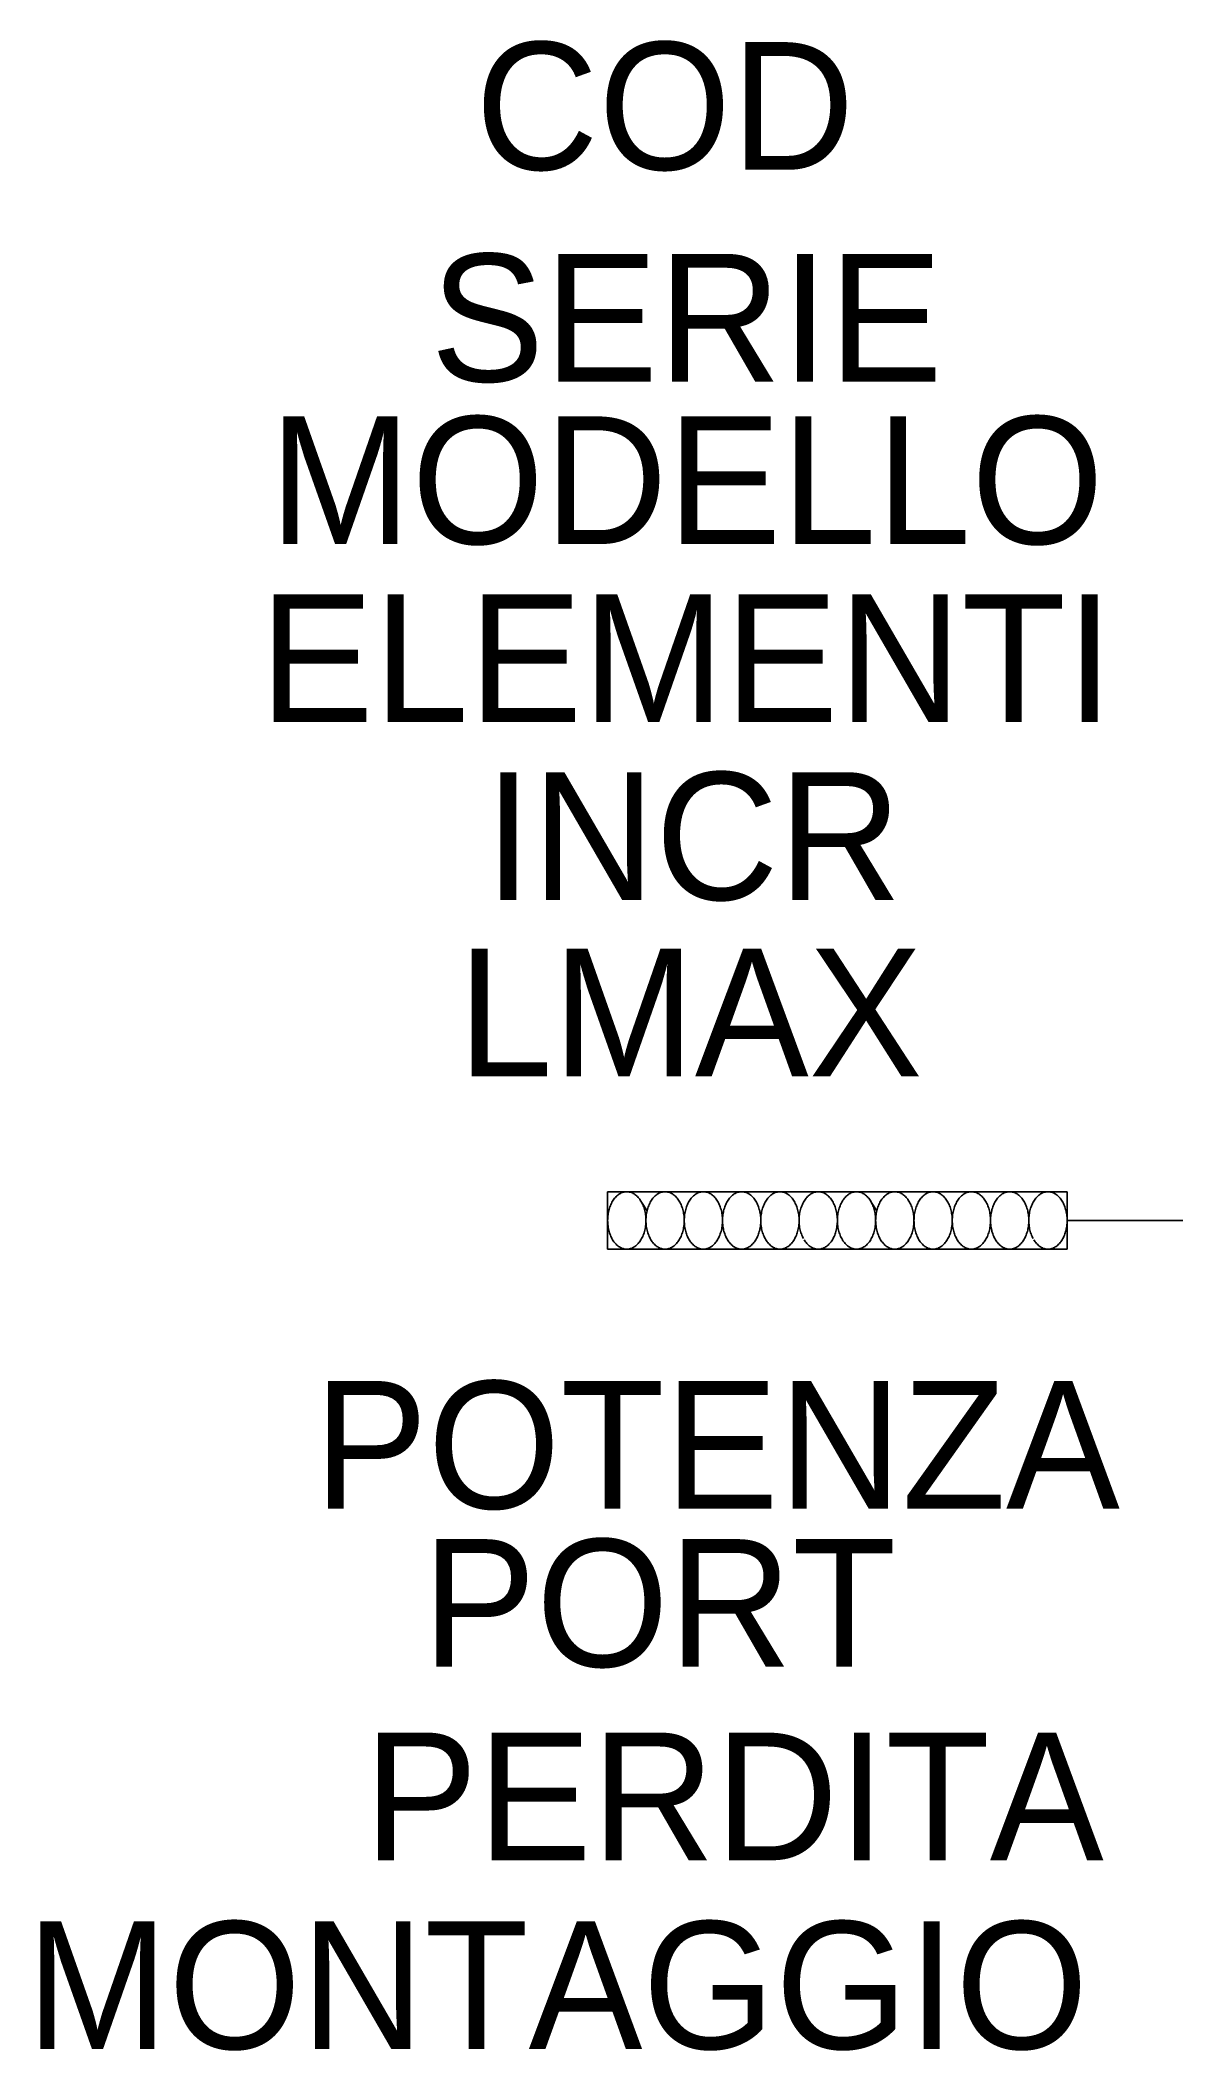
# Model space of a CAD drawing. Extents: x -1.79 to 0, y -1.3 to 1.85.
import ezdxf
from ezdxf.enums import TextEntityAlignment as Align

# ---------------------------------------------------------------- set-up
doc = ezdxf.new("R2010")
doc.units = 0
doc.layers.get('0').update_dxf_attribs({"linetype": 'CONTINUOUS'})

msp = doc.modelspace()

# ---------------------------------------------------------------- linework, layer by layer
for p, q in [((-0.9013, 0.045), (-0.9013, -0.045)), ((-0.8713, 0.045), (-0.9013, 0.045)), ((-0.8935, 0.0302), (-0.8925, 0.0318)), ((-0.8925, 0.0318), (-0.8914, 0.0333)), ((-0.8914, 0.0333), (-0.8903, 0.0348)), ((-0.8903, 0.0348), (-0.8892, 0.0361)), ((-0.8892, 0.0361), (-0.8879, 0.0374)), ((-0.8879, 0.0374), (-0.8867, 0.0386)), ((-0.8867, 0.0386), (-0.8854, 0.0397)), ((-0.8854, 0.0397), (-0.8841, 0.0407)), ((-0.8841, 0.0407), (-0.8828, 0.0416)), ((-0.8828, 0.0416), (-0.8814, 0.0424)), ((-0.8814, 0.0424), (-0.88, 0.0431)), ((-0.88, 0.0431), (-0.8786, 0.0437)), ((-0.8786, 0.0437), (-0.8771, 0.0441)), ((-0.8771, 0.0441), (-0.8757, 0.0445)), ((-0.8757, 0.0445), (-0.8742, 0.0448)), ((-0.8742, 0.0448), (-0.8728, 0.0449)), ((-0.8728, 0.0449), (-0.8713, 0.045)), ((-0.5413, 0.045), (-0.8713, 0.045)), ((-0.8713, 0.045), (-0.8698, 0.0449)), ((-0.8698, 0.0449), (-0.8683, 0.0448)), ((-0.8683, 0.0448), (-0.8669, 0.0445)), ((-0.8669, 0.0445), (-0.8654, 0.0441)), ((-0.8654, 0.0441), (-0.864, 0.0437)), ((-0.864, 0.0437), (-0.8626, 0.0431)), ((-0.8626, 0.0431), (-0.8612, 0.0424)), ((-0.8612, 0.0424), (-0.8598, 0.0416)), ((-0.8598, 0.0416), (-0.8585, 0.0407)), ((-0.8585, 0.0407), (-0.8571, 0.0397)), ((-0.8571, 0.0397), (-0.8559, 0.0386)), ((-0.8559, 0.0386), (-0.8546, 0.0374)), ((-0.8546, 0.0374), (-0.8534, 0.0361)), ((-0.8534, 0.0361), (-0.8522, 0.0348)), ((-0.8522, 0.0348), (-0.8511, 0.0333)), ((-0.8511, 0.0333), (-0.8501, 0.0318)), ((-0.8501, 0.0318), (-0.8491, 0.0302)), ((-0.8335, 0.0302), (-0.8325, 0.0318)), ((-0.8325, 0.0318), (-0.8314, 0.0333)), ((-0.8314, 0.0333), (-0.8303, 0.0348)), ((-0.8303, 0.0348), (-0.8292, 0.0361)), ((-0.8292, 0.0361), (-0.8279, 0.0374)), ((-0.8279, 0.0374), (-0.8267, 0.0386)), ((-0.8267, 0.0386), (-0.8254, 0.0397)), ((-0.8254, 0.0397), (-0.8241, 0.0407)), ((-0.8241, 0.0407), (-0.8228, 0.0416)), ((-0.8228, 0.0416), (-0.8214, 0.0424)), ((-0.8214, 0.0424), (-0.82, 0.0431)), ((-0.82, 0.0431), (-0.8186, 0.0437)), ((-0.8186, 0.0437), (-0.8171, 0.0441)), ((-0.8171, 0.0441), (-0.8157, 0.0445)), ((-0.8157, 0.0445), (-0.8142, 0.0448)), ((-0.8142, 0.0448), (-0.8128, 0.0449)), ((-0.8128, 0.0449), (-0.8113, 0.045)), ((-0.8113, 0.045), (-0.8098, 0.0449)), ((-0.8098, 0.0449), (-0.8083, 0.0448)), ((-0.8083, 0.0448), (-0.8069, 0.0445)), ((-0.8069, 0.0445), (-0.8054, 0.0441)), ((-0.8054, 0.0441), (-0.804, 0.0437)), ((-0.804, 0.0437), (-0.8026, 0.0431)), ((-0.8026, 0.0431), (-0.8012, 0.0424)), ((-0.8012, 0.0424), (-0.7998, 0.0416)), ((-0.7998, 0.0416), (-0.7985, 0.0407)), ((-0.7985, 0.0407), (-0.7971, 0.0397)), ((-0.7971, 0.0397), (-0.7959, 0.0386)), ((-0.7959, 0.0386), (-0.7946, 0.0374)), ((-0.7946, 0.0374), (-0.7934, 0.0361)), ((-0.7934, 0.0361), (-0.7922, 0.0348)), ((-0.7922, 0.0348), (-0.7911, 0.0333)), ((-0.7911, 0.0333), (-0.7901, 0.0318)), ((-0.7901, 0.0318), (-0.7891, 0.0302)), ((-0.7735, 0.0302), (-0.7725, 0.0318)), ((-0.7725, 0.0318), (-0.7714, 0.0333)), ((-0.7714, 0.0333), (-0.7703, 0.0348)), ((-0.7703, 0.0348), (-0.7692, 0.0361)), ((-0.7692, 0.0361), (-0.7679, 0.0374)), ((-0.7679, 0.0374), (-0.7667, 0.0386)), ((-0.7667, 0.0386), (-0.7654, 0.0397)), ((-0.7654, 0.0397), (-0.7641, 0.0407)), ((-0.7641, 0.0407), (-0.7628, 0.0416)), ((-0.7628, 0.0416), (-0.7614, 0.0424)), ((-0.7614, 0.0424), (-0.76, 0.0431)), ((-0.76, 0.0431), (-0.7586, 0.0437)), ((-0.7586, 0.0437), (-0.7571, 0.0441)), ((-0.7571, 0.0441), (-0.7557, 0.0445)), ((-0.7557, 0.0445), (-0.7542, 0.0448)), ((-0.7542, 0.0448), (-0.7528, 0.0449)), ((-0.7528, 0.0449), (-0.7513, 0.045)), ((-0.7513, 0.045), (-0.7498, 0.0449)), ((-0.7498, 0.0449), (-0.7483, 0.0448)), ((-0.7483, 0.0448), (-0.7469, 0.0445)), ((-0.7469, 0.0445), (-0.7454, 0.0441)), ((-0.7454, 0.0441), (-0.744, 0.0437)), ((-0.744, 0.0437), (-0.7426, 0.0431)), ((-0.7426, 0.0431), (-0.7412, 0.0424)), ((-0.7412, 0.0424), (-0.7398, 0.0416)), ((-0.7398, 0.0416), (-0.7385, 0.0407)), ((-0.7385, 0.0407), (-0.7371, 0.0397)), ((-0.7371, 0.0397), (-0.7359, 0.0386)), ((-0.7359, 0.0386), (-0.7346, 0.0374)), ((-0.7346, 0.0374), (-0.7334, 0.0361)), ((-0.7334, 0.0361), (-0.7322, 0.0348)), ((-0.7322, 0.0348), (-0.7311, 0.0333)), ((-0.7311, 0.0333), (-0.7301, 0.0318)), ((-0.7301, 0.0318), (-0.7291, 0.0302)), ((-0.7135, 0.0302), (-0.7125, 0.0318)), ((-0.7125, 0.0318), (-0.7114, 0.0333)), ((-0.7114, 0.0333), (-0.7103, 0.0348)), ((-0.7103, 0.0348), (-0.7092, 0.0361)), ((-0.7092, 0.0361), (-0.7079, 0.0374)), ((-0.7079, 0.0374), (-0.7067, 0.0386)), ((-0.7067, 0.0386), (-0.7054, 0.0397)), ((-0.7054, 0.0397), (-0.7041, 0.0407)), ((-0.7041, 0.0407), (-0.7028, 0.0416)), ((-0.7028, 0.0416), (-0.7014, 0.0424)), ((-0.7014, 0.0424), (-0.7, 0.0431)), ((-0.7, 0.0431), (-0.6986, 0.0437)), ((-0.6986, 0.0437), (-0.6971, 0.0441)), ((-0.6971, 0.0441), (-0.6957, 0.0445)), ((-0.6957, 0.0445), (-0.6942, 0.0448)), ((-0.6942, 0.0448), (-0.6928, 0.0449)), ((-0.6928, 0.0449), (-0.6913, 0.045)), ((-0.6913, 0.045), (-0.6898, 0.0449)), ((-0.6898, 0.0449), (-0.6883, 0.0448)), ((-0.6883, 0.0448), (-0.6869, 0.0445)), ((-0.6869, 0.0445), (-0.6854, 0.0441)), ((-0.6854, 0.0441), (-0.684, 0.0437)), ((-0.684, 0.0437), (-0.6826, 0.0431)), ((-0.6826, 0.0431), (-0.6812, 0.0424)), ((-0.6812, 0.0424), (-0.6798, 0.0416)), ((-0.6798, 0.0416), (-0.6785, 0.0407)), ((-0.6785, 0.0407), (-0.6771, 0.0397)), ((-0.6771, 0.0397), (-0.6759, 0.0386)), ((-0.6759, 0.0386), (-0.6746, 0.0374)), ((-0.6746, 0.0374), (-0.6734, 0.0361)), ((-0.6734, 0.0361), (-0.6722, 0.0348)), ((-0.6722, 0.0348), (-0.6711, 0.0333)), ((-0.6711, 0.0333), (-0.6701, 0.0318)), ((-0.6701, 0.0318), (-0.6691, 0.0302)), ((-0.6535, 0.0302), (-0.6525, 0.0318)), ((-0.6525, 0.0318), (-0.6514, 0.0333)), ((-0.6514, 0.0333), (-0.6503, 0.0348)), ((-0.6503, 0.0348), (-0.6492, 0.0361)), ((-0.6492, 0.0361), (-0.6479, 0.0374)), ((-0.6479, 0.0374), (-0.6467, 0.0386)), ((-0.6467, 0.0386), (-0.6454, 0.0397)), ((-0.6454, 0.0397), (-0.6441, 0.0407)), ((-0.6441, 0.0407), (-0.6428, 0.0416)), ((-0.6428, 0.0416), (-0.6414, 0.0424)), ((-0.6414, 0.0424), (-0.64, 0.0431)), ((-0.64, 0.0431), (-0.6386, 0.0437)), ((-0.6386, 0.0437), (-0.6371, 0.0441)), ((-0.6371, 0.0441), (-0.6357, 0.0445)), ((-0.6357, 0.0445), (-0.6342, 0.0448)), ((-0.6342, 0.0448), (-0.6328, 0.0449)), ((-0.6328, 0.0449), (-0.6313, 0.045)), ((-0.6313, 0.045), (-0.6298, 0.0449)), ((-0.6298, 0.0449), (-0.6283, 0.0448)), ((-0.6283, 0.0448), (-0.6269, 0.0445)), ((-0.6269, 0.0445), (-0.6254, 0.0441)), ((-0.6254, 0.0441), (-0.624, 0.0437)), ((-0.624, 0.0437), (-0.6226, 0.0431)), ((-0.6226, 0.0431), (-0.6212, 0.0424)), ((-0.6212, 0.0424), (-0.6198, 0.0416)), ((-0.6198, 0.0416), (-0.6185, 0.0407)), ((-0.6185, 0.0407), (-0.6171, 0.0397)), ((-0.6171, 0.0397), (-0.6159, 0.0386)), ((-0.6159, 0.0386), (-0.6146, 0.0374)), ((-0.6146, 0.0374), (-0.6134, 0.0361)), ((-0.6134, 0.0361), (-0.6122, 0.0348)), ((-0.6122, 0.0348), (-0.6111, 0.0333)), ((-0.6111, 0.0333), (-0.6101, 0.0318)), ((-0.6101, 0.0318), (-0.6091, 0.0302)), ((-0.5935, 0.0302), (-0.5925, 0.0318)), ((-0.5925, 0.0318), (-0.5914, 0.0333)), ((-0.5914, 0.0333), (-0.5903, 0.0348)), ((-0.5903, 0.0348), (-0.5892, 0.0361)), ((-0.5892, 0.0361), (-0.5879, 0.0374)), ((-0.5879, 0.0374), (-0.5867, 0.0386)), ((-0.5867, 0.0386), (-0.5854, 0.0397)), ((-0.5854, 0.0397), (-0.5841, 0.0407)), ((-0.5841, 0.0407), (-0.5828, 0.0416)), ((-0.5828, 0.0416), (-0.5814, 0.0424)), ((-0.5814, 0.0424), (-0.58, 0.0431)), ((-0.58, 0.0431), (-0.5786, 0.0437)), ((-0.5786, 0.0437), (-0.5771, 0.0441)), ((-0.5771, 0.0441), (-0.5757, 0.0445)), ((-0.5757, 0.0445), (-0.5742, 0.0448)), ((-0.5742, 0.0448), (-0.5728, 0.0449)), ((-0.5728, 0.0449), (-0.5713, 0.045)), ((-0.5713, 0.045), (-0.5698, 0.0449)), ((-0.5698, 0.0449), (-0.5683, 0.0448)), ((-0.5683, 0.0448), (-0.5669, 0.0445)), ((-0.5669, 0.0445), (-0.5654, 0.0441)), ((-0.5654, 0.0441), (-0.564, 0.0437)), ((-0.564, 0.0437), (-0.5626, 0.0431)), ((-0.5626, 0.0431), (-0.5612, 0.0424)), ((-0.5612, 0.0424), (-0.5598, 0.0416)), ((-0.5598, 0.0416), (-0.5585, 0.0407)), ((-0.5585, 0.0407), (-0.5571, 0.0397)), ((-0.5571, 0.0397), (-0.5559, 0.0386)), ((-0.5559, 0.0386), (-0.5546, 0.0374)), ((-0.5546, 0.0374), (-0.5534, 0.0361)), ((-0.5534, 0.0361), (-0.5522, 0.0348)), ((-0.5522, 0.0348), (-0.5511, 0.0333)), ((-0.5511, 0.0333), (-0.5501, 0.0318)), ((-0.5501, 0.0318), (-0.5491, 0.0302)), ((-0.5113, 0.045), (-0.5413, 0.045)), ((-0.5335, 0.0302), (-0.5325, 0.0318)), ((-0.5325, 0.0318), (-0.5314, 0.0333)), ((-0.5314, 0.0333), (-0.5303, 0.0348)), ((-0.5303, 0.0348), (-0.5292, 0.0361)), ((-0.5292, 0.0361), (-0.5279, 0.0374)), ((-0.5279, 0.0374), (-0.5267, 0.0386)), ((-0.5267, 0.0386), (-0.5254, 0.0397)), ((-0.5254, 0.0397), (-0.5241, 0.0407)), ((-0.5241, 0.0407), (-0.5228, 0.0416)), ((-0.5228, 0.0416), (-0.5214, 0.0424)), ((-0.5214, 0.0424), (-0.52, 0.0431)), ((-0.52, 0.0431), (-0.5186, 0.0437)), ((-0.5186, 0.0437), (-0.5171, 0.0441)), ((-0.5171, 0.0441), (-0.5157, 0.0445)), ((-0.5157, 0.0445), (-0.5142, 0.0448)), ((-0.5142, 0.0448), (-0.5128, 0.0449)), ((-0.5128, 0.0449), (-0.5113, 0.045)), ((-0.1813, 0.045), (-0.5113, 0.045)), ((-0.5113, 0.045), (-0.5098, 0.0449)), ((-0.5098, 0.0449), (-0.5083, 0.0448)), ((-0.5083, 0.0448), (-0.5069, 0.0445)), ((-0.5069, 0.0445), (-0.5054, 0.0441)), ((-0.5054, 0.0441), (-0.504, 0.0437)), ((-0.504, 0.0437), (-0.5026, 0.0431)), ((-0.5026, 0.0431), (-0.5012, 0.0424)), ((-0.5012, 0.0424), (-0.4998, 0.0416)), ((-0.4998, 0.0416), (-0.4985, 0.0407)), ((-0.4985, 0.0407), (-0.4971, 0.0397)), ((-0.4971, 0.0397), (-0.4959, 0.0386)), ((-0.4959, 0.0386), (-0.4946, 0.0374)), ((-0.4946, 0.0374), (-0.4934, 0.0361)), ((-0.4934, 0.0361), (-0.4922, 0.0348)), ((-0.4922, 0.0348), (-0.4911, 0.0333)), ((-0.4911, 0.0333), (-0.4901, 0.0318)), ((-0.4901, 0.0318), (-0.4891, 0.0302)), ((-0.4735, 0.0302), (-0.4725, 0.0318)), ((-0.4725, 0.0318), (-0.4714, 0.0333)), ((-0.4714, 0.0333), (-0.4703, 0.0348)), ((-0.4703, 0.0348), (-0.4692, 0.0361)), ((-0.4692, 0.0361), (-0.4679, 0.0374)), ((-0.4679, 0.0374), (-0.4667, 0.0386)), ((-0.4667, 0.0386), (-0.4654, 0.0397)), ((-0.4654, 0.0397), (-0.4641, 0.0407)), ((-0.4641, 0.0407), (-0.4628, 0.0416)), ((-0.4628, 0.0416), (-0.4614, 0.0424)), ((-0.4614, 0.0424), (-0.46, 0.0431)), ((-0.46, 0.0431), (-0.4586, 0.0437)), ((-0.4586, 0.0437), (-0.4571, 0.0441)), ((-0.4571, 0.0441), (-0.4557, 0.0445)), ((-0.4557, 0.0445), (-0.4542, 0.0448)), ((-0.4542, 0.0448), (-0.4528, 0.0449)), ((-0.4528, 0.0449), (-0.4513, 0.045)), ((-0.4513, 0.045), (-0.4498, 0.0449)), ((-0.4498, 0.0449), (-0.4483, 0.0448)), ((-0.4483, 0.0448), (-0.4469, 0.0445)), ((-0.4469, 0.0445), (-0.4454, 0.0441)), ((-0.4454, 0.0441), (-0.444, 0.0437)), ((-0.444, 0.0437), (-0.4426, 0.0431)), ((-0.4426, 0.0431), (-0.4412, 0.0424)), ((-0.4412, 0.0424), (-0.4398, 0.0416)), ((-0.4398, 0.0416), (-0.4385, 0.0407)), ((-0.4385, 0.0407), (-0.4371, 0.0397)), ((-0.4371, 0.0397), (-0.4359, 0.0386)), ((-0.4359, 0.0386), (-0.4346, 0.0374)), ((-0.4346, 0.0374), (-0.4334, 0.0361)), ((-0.4334, 0.0361), (-0.4322, 0.0348)), ((-0.4322, 0.0348), (-0.4311, 0.0333)), ((-0.4311, 0.0333), (-0.4301, 0.0318)), ((-0.4301, 0.0318), (-0.4291, 0.0302)), ((-0.4135, 0.0302), (-0.4125, 0.0318)), ((-0.4125, 0.0318), (-0.4114, 0.0333)), ((-0.4114, 0.0333), (-0.4103, 0.0348)), ((-0.4103, 0.0348), (-0.4092, 0.0361)), ((-0.4092, 0.0361), (-0.4079, 0.0374)), ((-0.4079, 0.0374), (-0.4067, 0.0386)), ((-0.4067, 0.0386), (-0.4054, 0.0397)), ((-0.4054, 0.0397), (-0.4041, 0.0407)), ((-0.4041, 0.0407), (-0.4028, 0.0416)), ((-0.4028, 0.0416), (-0.4014, 0.0424)), ((-0.4014, 0.0424), (-0.4, 0.0431)), ((-0.4, 0.0431), (-0.3986, 0.0437)), ((-0.3986, 0.0437), (-0.3971, 0.0441)), ((-0.3971, 0.0441), (-0.3957, 0.0445)), ((-0.3957, 0.0445), (-0.3942, 0.0448)), ((-0.3942, 0.0448), (-0.3928, 0.0449)), ((-0.3928, 0.0449), (-0.3913, 0.045)), ((-0.3913, 0.045), (-0.3898, 0.0449)), ((-0.3898, 0.0449), (-0.3883, 0.0448)), ((-0.3883, 0.0448), (-0.3869, 0.0445)), ((-0.3869, 0.0445), (-0.3854, 0.0441)), ((-0.3854, 0.0441), (-0.384, 0.0437)), ((-0.384, 0.0437), (-0.3826, 0.0431)), ((-0.3826, 0.0431), (-0.3812, 0.0424)), ((-0.3812, 0.0424), (-0.3798, 0.0416)), ((-0.3798, 0.0416), (-0.3785, 0.0407)), ((-0.3785, 0.0407), (-0.3771, 0.0397)), ((-0.3771, 0.0397), (-0.3759, 0.0386)), ((-0.3759, 0.0386), (-0.3746, 0.0374)), ((-0.3746, 0.0374), (-0.3734, 0.0361)), ((-0.3734, 0.0361), (-0.3722, 0.0348)), ((-0.3722, 0.0348), (-0.3711, 0.0333)), ((-0.3711, 0.0333), (-0.3701, 0.0318)), ((-0.3701, 0.0318), (-0.3691, 0.0302)), ((-0.3535, 0.0302), (-0.3525, 0.0318)), ((-0.3525, 0.0318), (-0.3514, 0.0333)), ((-0.3514, 0.0333), (-0.3503, 0.0348)), ((-0.3503, 0.0348), (-0.3492, 0.0361)), ((-0.3492, 0.0361), (-0.3479, 0.0374)), ((-0.3479, 0.0374), (-0.3467, 0.0386)), ((-0.3467, 0.0386), (-0.3454, 0.0397)), ((-0.3454, 0.0397), (-0.3441, 0.0407)), ((-0.3441, 0.0407), (-0.3428, 0.0416)), ((-0.3428, 0.0416), (-0.3414, 0.0424)), ((-0.3414, 0.0424), (-0.34, 0.0431)), ((-0.34, 0.0431), (-0.3386, 0.0437)), ((-0.3386, 0.0437), (-0.3371, 0.0441)), ((-0.3371, 0.0441), (-0.3357, 0.0445)), ((-0.3357, 0.0445), (-0.3342, 0.0448)), ((-0.3342, 0.0448), (-0.3328, 0.0449)), ((-0.3328, 0.0449), (-0.3313, 0.045)), ((-0.3313, 0.045), (-0.3298, 0.0449)), ((-0.3298, 0.0449), (-0.3283, 0.0448)), ((-0.3283, 0.0448), (-0.3269, 0.0445)), ((-0.3269, 0.0445), (-0.3254, 0.0441)), ((-0.3254, 0.0441), (-0.324, 0.0437)), ((-0.324, 0.0437), (-0.3226, 0.0431)), ((-0.3226, 0.0431), (-0.3212, 0.0424)), ((-0.3212, 0.0424), (-0.3198, 0.0416)), ((-0.3198, 0.0416), (-0.3185, 0.0407)), ((-0.3185, 0.0407), (-0.3171, 0.0397)), ((-0.3171, 0.0397), (-0.3159, 0.0386)), ((-0.3159, 0.0386), (-0.3146, 0.0374)), ((-0.3146, 0.0374), (-0.3134, 0.0361)), ((-0.3134, 0.0361), (-0.3122, 0.0348)), ((-0.3122, 0.0348), (-0.3111, 0.0333)), ((-0.3111, 0.0333), (-0.3101, 0.0318)), ((-0.3101, 0.0318), (-0.3091, 0.0302)), ((-0.2935, 0.0302), (-0.2925, 0.0318)), ((-0.2925, 0.0318), (-0.2914, 0.0333)), ((-0.2914, 0.0333), (-0.2903, 0.0348)), ((-0.2903, 0.0348), (-0.2892, 0.0361)), ((-0.2892, 0.0361), (-0.2879, 0.0374)), ((-0.2879, 0.0374), (-0.2867, 0.0386)), ((-0.2867, 0.0386), (-0.2854, 0.0397)), ((-0.2854, 0.0397), (-0.2841, 0.0407)), ((-0.2841, 0.0407), (-0.2828, 0.0416)), ((-0.2828, 0.0416), (-0.2814, 0.0424)), ((-0.2814, 0.0424), (-0.28, 0.0431)), ((-0.28, 0.0431), (-0.2786, 0.0437)), ((-0.2786, 0.0437), (-0.2771, 0.0441)), ((-0.2771, 0.0441), (-0.2757, 0.0445)), ((-0.2757, 0.0445), (-0.2742, 0.0448)), ((-0.2742, 0.0448), (-0.2728, 0.0449)), ((-0.2728, 0.0449), (-0.2713, 0.045)), ((-0.2713, 0.045), (-0.2698, 0.0449)), ((-0.2698, 0.0449), (-0.2683, 0.0448)), ((-0.2683, 0.0448), (-0.2669, 0.0445)), ((-0.2669, 0.0445), (-0.2654, 0.0441)), ((-0.2654, 0.0441), (-0.264, 0.0437)), ((-0.264, 0.0437), (-0.2626, 0.0431)), ((-0.2626, 0.0431), (-0.2612, 0.0424)), ((-0.2612, 0.0424), (-0.2598, 0.0416)), ((-0.2598, 0.0416), (-0.2585, 0.0407)), ((-0.2585, 0.0407), (-0.2571, 0.0397)), ((-0.2571, 0.0397), (-0.2559, 0.0386)), ((-0.2559, 0.0386), (-0.2546, 0.0374)), ((-0.2546, 0.0374), (-0.2534, 0.0361)), ((-0.2534, 0.0361), (-0.2522, 0.0348)), ((-0.2522, 0.0348), (-0.2511, 0.0333)), ((-0.2511, 0.0333), (-0.2501, 0.0318)), ((-0.2501, 0.0318), (-0.2491, 0.0302)), ((-0.2335, 0.0302), (-0.2325, 0.0318)), ((-0.2325, 0.0318), (-0.2314, 0.0333)), ((-0.2314, 0.0333), (-0.2303, 0.0348)), ((-0.2303, 0.0348), (-0.2292, 0.0361)), ((-0.2292, 0.0361), (-0.2279, 0.0374)), ((-0.2279, 0.0374), (-0.2267, 0.0386)), ((-0.2267, 0.0386), (-0.2254, 0.0397)), ((-0.2254, 0.0397), (-0.2241, 0.0407)), ((-0.2241, 0.0407), (-0.2228, 0.0416)), ((-0.2228, 0.0416), (-0.2214, 0.0424)), ((-0.2214, 0.0424), (-0.22, 0.0431)), ((-0.22, 0.0431), (-0.2186, 0.0437)), ((-0.2186, 0.0437), (-0.2171, 0.0441)), ((-0.2171, 0.0441), (-0.2157, 0.0445)), ((-0.2157, 0.0445), (-0.2142, 0.0448)), ((-0.2142, 0.0448), (-0.2128, 0.0449)), ((-0.2128, 0.0449), (-0.2113, 0.045)), ((-0.2113, 0.045), (-0.2098, 0.0449)), ((-0.2098, 0.0449), (-0.2083, 0.0448)), ((-0.2083, 0.0448), (-0.2069, 0.0445)), ((-0.2069, 0.0445), (-0.2054, 0.0441)), ((-0.2054, 0.0441), (-0.204, 0.0437)), ((-0.204, 0.0437), (-0.2026, 0.0431)), ((-0.2026, 0.0431), (-0.2012, 0.0424)), ((-0.2012, 0.0424), (-0.1998, 0.0416)), ((-0.1998, 0.0416), (-0.1985, 0.0407)), ((-0.1985, 0.0407), (-0.1971, 0.0397)), ((-0.1971, 0.0397), (-0.1959, 0.0386)), ((-0.1959, 0.0386), (-0.1946, 0.0374)), ((-0.1946, 0.0374), (-0.1934, 0.0361)), ((-0.1934, 0.0361), (-0.1922, 0.0348)), ((-0.1922, 0.0348), (-0.1911, 0.0333)), ((-0.1911, 0.0333), (-0.1901, 0.0318)), ((-0.1901, 0.0318), (-0.1891, 0.0302)), ((-0.1813, -0.045), (-0.1813, 0.045)), ((-0.9013, 0), (-0.9012, 0.0022)), ((-0.9012, -0.0022), (-0.9013, 0)), ((-0.9012, 0.0022), (-0.9011, 0.0044)), ((-0.9011, 0.0044), (-0.901, 0.0066)), ((-0.901, 0.0066), (-0.9007, 0.0088)), ((-0.9007, 0.0088), (-0.9004, 0.0109)), ((-0.9004, 0.0109), (-0.9, 0.0131)), ((-0.9, 0.0131), (-0.8995, 0.0152)), ((-0.8995, 0.0152), (-0.899, 0.0172)), ((-0.899, 0.0172), (-0.8984, 0.0192)), ((-0.8984, 0.0192), (-0.8977, 0.0212)), ((-0.8977, 0.0212), (-0.897, 0.0231)), ((-0.897, 0.0231), (-0.8962, 0.025)), ((-0.8962, 0.025), (-0.8954, 0.0268)), ((-0.8954, 0.0268), (-0.8945, 0.0285)), ((-0.8945, 0.0285), (-0.8935, 0.0302)), ((-0.8491, 0.0302), (-0.8481, 0.0285)), ((-0.8481, 0.0285), (-0.8395, 0.0152)), ((-0.8472, 0.0268), (-0.8463, 0.025)), ((-0.8463, 0.025), (-0.8455, 0.0231)), ((-0.8455, 0.0231), (-0.8448, 0.0212)), ((-0.8448, 0.0212), (-0.8442, 0.0192)), ((-0.8442, 0.0192), (-0.8436, 0.0172)), ((-0.8436, 0.0172), (-0.843, 0.0152)), ((-0.843, 0.0152), (-0.8426, 0.0131)), ((-0.8426, 0.0131), (-0.8422, 0.0109)), ((-0.8422, 0.0109), (-0.8419, 0.0088)), ((-0.8419, 0.0088), (-0.8416, 0.0066)), ((-0.8416, 0.0066), (-0.8414, 0.0044)), ((-0.8414, 0.0044), (-0.8413, 0.0022)), ((-0.8413, 0.0022), (-0.8413, 0)), ((-0.8413, 0), (-0.8412, 0.0022)), ((-0.8413, 0), (-0.8413, -0.0022)), ((-0.8412, -0.0022), (-0.8413, 0)), ((-0.8412, 0.0022), (-0.8411, 0.0044)), ((-0.8411, 0.0044), (-0.841, 0.0066)), ((-0.841, 0.0066), (-0.8407, 0.0088)), ((-0.8407, 0.0088), (-0.8404, 0.0109)), ((-0.8404, 0.0109), (-0.84, 0.0131)), ((-0.84, 0.0131), (-0.8395, 0.0152)), ((-0.8395, 0.0152), (-0.839, 0.0172)), ((-0.839, 0.0172), (-0.8384, 0.0192)), ((-0.8384, 0.0192), (-0.8377, 0.0212)), ((-0.8377, 0.0212), (-0.837, 0.0231)), ((-0.837, 0.0231), (-0.8362, 0.025)), ((-0.8362, 0.025), (-0.8354, 0.0268)), ((-0.8354, 0.0268), (-0.8345, 0.0285)), ((-0.8345, 0.0285), (-0.8335, 0.0302)), ((-0.7891, 0.0302), (-0.7881, 0.0285)), ((-0.7881, 0.0285), (-0.7872, 0.0268)), ((-0.7872, 0.0268), (-0.7863, 0.025)), ((-0.7863, 0.025), (-0.7855, 0.0231)), ((-0.7855, 0.0231), (-0.7848, 0.0212)), ((-0.7848, 0.0212), (-0.7842, 0.0192)), ((-0.7842, 0.0192), (-0.7836, 0.0172)), ((-0.7836, 0.0172), (-0.783, 0.0152)), ((-0.783, 0.0152), (-0.7826, 0.0131)), ((-0.7826, 0.0131), (-0.7822, 0.0109)), ((-0.7822, 0.0109), (-0.7819, 0.0088)), ((-0.7819, 0.0088), (-0.7816, 0.0066)), ((-0.7816, 0.0066), (-0.7814, 0.0044)), ((-0.7814, 0.0044), (-0.7813, 0.0022)), ((-0.7813, 0), (-0.7812, 0.0022)), ((-0.7813, 0.0022), (-0.7813, 0)), ((-0.7812, -0.0022), (-0.7813, 0)), ((-0.7813, 0), (-0.7813, -0.0022)), ((-0.7812, 0.0022), (-0.7811, 0.0044)), ((-0.7811, 0.0044), (-0.781, 0.0066)), ((-0.781, 0.0066), (-0.7807, 0.0088)), ((-0.7807, 0.0088), (-0.7804, 0.0109)), ((-0.7804, 0.0109), (-0.78, 0.0131)), ((-0.78, 0.0131), (-0.7795, 0.0152)), ((-0.7795, 0.0152), (-0.779, 0.0172)), ((-0.779, 0.0172), (-0.7784, 0.0192)), ((-0.7784, 0.0192), (-0.7777, 0.0212)), ((-0.7777, 0.0212), (-0.777, 0.0231)), ((-0.777, 0.0231), (-0.7762, 0.025)), ((-0.7762, 0.025), (-0.7754, 0.0268)), ((-0.7754, 0.0268), (-0.7745, 0.0285)), ((-0.7745, 0.0285), (-0.7735, 0.0302)), ((-0.7291, 0.0302), (-0.7281, 0.0285)), ((-0.7281, 0.0285), (-0.7272, 0.0268)), ((-0.7272, 0.0268), (-0.7263, 0.025)), ((-0.7263, 0.025), (-0.7255, 0.0231)), ((-0.7255, 0.0231), (-0.7248, 0.0212)), ((-0.7248, 0.0212), (-0.7242, 0.0192)), ((-0.7242, 0.0192), (-0.7236, 0.0172)), ((-0.7236, 0.0172), (-0.723, 0.0152)), ((-0.723, 0.0152), (-0.7226, 0.0131)), ((-0.7226, 0.0131), (-0.7222, 0.0109)), ((-0.7222, 0.0109), (-0.7219, 0.0088)), ((-0.7219, 0.0088), (-0.7216, 0.0066)), ((-0.7216, 0.0066), (-0.7214, 0.0044)), ((-0.7214, 0.0044), (-0.7213, 0.0022)), ((-0.7213, 0.0022), (-0.7213, 0)), ((-0.7213, 0), (-0.7212, 0.0022)), ((-0.7213, 0), (-0.7213, -0.0022)), ((-0.7212, -0.0022), (-0.7213, 0)), ((-0.7212, 0.0022), (-0.7211, 0.0044)), ((-0.7211, 0.0044), (-0.721, 0.0066)), ((-0.721, 0.0066), (-0.7207, 0.0088)), ((-0.7207, 0.0088), (-0.7204, 0.0109)), ((-0.7204, 0.0109), (-0.72, 0.0131)), ((-0.72, 0.0131), (-0.7195, 0.0152)), ((-0.7195, 0.0152), (-0.719, 0.0172)), ((-0.719, 0.0172), (-0.7184, 0.0192)), ((-0.7184, 0.0192), (-0.7177, 0.0212)), ((-0.7177, 0.0212), (-0.717, 0.0231)), ((-0.717, 0.0231), (-0.7162, 0.025)), ((-0.7162, 0.025), (-0.7154, 0.0268)), ((-0.7154, 0.0268), (-0.7145, 0.0285)), ((-0.7145, 0.0285), (-0.7135, 0.0302)), ((-0.6691, 0.0302), (-0.6681, 0.0285)), ((-0.6681, 0.0285), (-0.6672, 0.0268)), ((-0.6672, 0.0268), (-0.6663, 0.025)), ((-0.6663, 0.025), (-0.6655, 0.0231)), ((-0.6655, 0.0231), (-0.6648, 0.0212)), ((-0.6648, 0.0212), (-0.6642, 0.0192)), ((-0.6642, 0.0192), (-0.6636, 0.0172)), ((-0.6636, 0.0172), (-0.663, 0.0152)), ((-0.663, 0.0152), (-0.6626, 0.0131)), ((-0.6626, 0.0131), (-0.6622, 0.0109)), ((-0.6622, 0.0109), (-0.6619, 0.0088)), ((-0.6619, 0.0088), (-0.6616, 0.0066)), ((-0.6616, 0.0066), (-0.6614, 0.0044)), ((-0.6614, 0.0044), (-0.6613, 0.0022)), ((-0.6613, 0.0022), (-0.6613, 0)), ((-0.6613, 0), (-0.6612, 0.0022)), ((-0.6613, 0), (-0.6613, -0.0022)), ((-0.6612, -0.0022), (-0.6613, 0)), ((-0.6612, 0.0022), (-0.6611, 0.0044)), ((-0.6611, 0.0044), (-0.661, 0.0066)), ((-0.661, 0.0066), (-0.6607, 0.0088)), ((-0.6607, 0.0088), (-0.6604, 0.0109)), ((-0.6604, 0.0109), (-0.66, 0.0131)), ((-0.66, 0.0131), (-0.6595, 0.0152)), ((-0.6595, 0.0152), (-0.659, 0.0172)), ((-0.659, 0.0172), (-0.6584, 0.0192)), ((-0.6584, 0.0192), (-0.6577, 0.0212)), ((-0.6577, 0.0212), (-0.657, 0.0231)), ((-0.657, 0.0231), (-0.6562, 0.025)), ((-0.6562, 0.025), (-0.6554, 0.0268)), ((-0.6554, 0.0268), (-0.6545, 0.0285)), ((-0.6545, 0.0285), (-0.6535, 0.0302)), ((-0.6091, 0.0302), (-0.6081, 0.0285)), ((-0.6081, 0.0285), (-0.6072, 0.0268)), ((-0.6072, 0.0268), (-0.6063, 0.025)), ((-0.6063, 0.025), (-0.6055, 0.0231)), ((-0.6055, 0.0231), (-0.6048, 0.0212)), ((-0.6048, 0.0212), (-0.6042, 0.0192)), ((-0.6042, 0.0192), (-0.6036, 0.0172)), ((-0.6036, 0.0172), (-0.603, 0.0152)), ((-0.603, 0.0152), (-0.6026, 0.0131)), ((-0.6026, 0.0131), (-0.6022, 0.0109)), ((-0.6022, 0.0109), (-0.6019, 0.0088)), ((-0.6019, 0.0088), (-0.6016, 0.0066)), ((-0.6016, 0.0066), (-0.6014, 0.0044)), ((-0.6014, 0.0044), (-0.6013, 0.0022)), ((-0.6013, 0), (-0.6012, 0.0022)), ((-0.6013, 0.0022), (-0.6013, 0)), ((-0.6012, -0.0022), (-0.6013, 0)), ((-0.6013, 0), (-0.6013, -0.0022)), ((-0.6012, 0.0022), (-0.6011, 0.0044)), ((-0.6011, 0.0044), (-0.601, 0.0066)), ((-0.601, 0.0066), (-0.6007, 0.0088)), ((-0.6007, 0.0088), (-0.6004, 0.0109)), ((-0.6004, 0.0109), (-0.6, 0.0131)), ((-0.6, 0.0131), (-0.5995, 0.0152)), ((-0.5995, 0.0152), (-0.599, 0.0172)), ((-0.599, 0.0172), (-0.5984, 0.0192)), ((-0.5984, 0.0192), (-0.5977, 0.0212)), ((-0.5977, 0.0212), (-0.597, 0.0231)), ((-0.597, 0.0231), (-0.5962, 0.025)), ((-0.5962, 0.025), (-0.5954, 0.0268)), ((-0.5954, 0.0268), (-0.5945, 0.0285)), ((-0.5945, 0.0285), (-0.5935, 0.0302)), ((-0.5491, 0.0302), (-0.5481, 0.0285)), ((-0.5481, 0.0285), (-0.5472, 0.0268)), ((-0.5472, 0.0268), (-0.5463, 0.025)), ((-0.5463, 0.025), (-0.5455, 0.0231)), ((-0.5455, 0.0231), (-0.5448, 0.0212)), ((-0.5448, 0.0212), (-0.5442, 0.0192)), ((-0.5442, 0.0192), (-0.5436, 0.0172)), ((-0.5436, 0.0172), (-0.543, 0.0152)), ((-0.543, 0.0152), (-0.5426, 0.0131)), ((-0.5426, 0.0131), (-0.5422, 0.0109)), ((-0.5422, 0.0109), (-0.5419, 0.0088)), ((-0.5419, 0.0088), (-0.5416, 0.0066)), ((-0.5416, 0.0066), (-0.5414, 0.0044)), ((-0.5414, 0.0044), (-0.5413, 0.0022)), ((-0.5413, 0.0022), (-0.5413, 0)), ((-0.5413, 0), (-0.5412, 0.0022)), ((-0.5413, 0), (-0.5413, -0.0022)), ((-0.5412, -0.0022), (-0.5413, 0)), ((-0.5412, 0.0022), (-0.5411, 0.0044)), ((-0.5411, 0.0044), (-0.541, 0.0066)), ((-0.541, 0.0066), (-0.5407, 0.0088)), ((-0.5407, 0.0088), (-0.5404, 0.0109)), ((-0.5404, 0.0109), (-0.54, 0.0131)), ((-0.54, 0.0131), (-0.5395, 0.0152)), ((-0.5395, 0.0152), (-0.539, 0.0172)), ((-0.539, 0.0172), (-0.5384, 0.0192)), ((-0.5384, 0.0192), (-0.5377, 0.0212)), ((-0.5377, 0.0212), (-0.537, 0.0231)), ((-0.537, 0.0231), (-0.5362, 0.025)), ((-0.5362, 0.025), (-0.5354, 0.0268)), ((-0.5354, 0.0268), (-0.5345, 0.0285)), ((-0.5345, 0.0285), (-0.5335, 0.0302)), ((-0.4891, 0.0302), (-0.4881, 0.0285)), ((-0.4881, 0.0285), (-0.4795, 0.0152)), ((-0.4872, 0.0268), (-0.4863, 0.025)), ((-0.4863, 0.025), (-0.4855, 0.0231)), ((-0.4855, 0.0231), (-0.4848, 0.0212)), ((-0.4848, 0.0212), (-0.4842, 0.0192)), ((-0.4842, 0.0192), (-0.4836, 0.0172)), ((-0.4836, 0.0172), (-0.483, 0.0152)), ((-0.483, 0.0152), (-0.4826, 0.0131)), ((-0.4826, 0.0131), (-0.4822, 0.0109)), ((-0.4822, 0.0109), (-0.4819, 0.0088)), ((-0.4819, 0.0088), (-0.4816, 0.0066)), ((-0.4816, 0.0066), (-0.4814, 0.0044)), ((-0.4814, 0.0044), (-0.4813, 0.0022)), ((-0.4813, 0.0022), (-0.4813, 0)), ((-0.4813, 0), (-0.4812, 0.0022)), ((-0.4813, 0), (-0.4813, -0.0022)), ((-0.4812, -0.0022), (-0.4813, 0)), ((-0.4812, 0.0022), (-0.4811, 0.0044)), ((-0.4811, 0.0044), (-0.481, 0.0066)), ((-0.481, 0.0066), (-0.4807, 0.0088)), ((-0.4807, 0.0088), (-0.4804, 0.0109)), ((-0.4804, 0.0109), (-0.48, 0.0131)), ((-0.48, 0.0131), (-0.4795, 0.0152)), ((-0.4795, 0.0152), (-0.479, 0.0172)), ((-0.479, 0.0172), (-0.4784, 0.0192)), ((-0.4784, 0.0192), (-0.4777, 0.0212)), ((-0.4777, 0.0212), (-0.477, 0.0231)), ((-0.477, 0.0231), (-0.4762, 0.025)), ((-0.4762, 0.025), (-0.4754, 0.0268)), ((-0.4754, 0.0268), (-0.4745, 0.0285)), ((-0.4745, 0.0285), (-0.4735, 0.0302)), ((-0.4291, 0.0302), (-0.4281, 0.0285)), ((-0.4281, 0.0285), (-0.4272, 0.0268)), ((-0.4272, 0.0268), (-0.4263, 0.025)), ((-0.4263, 0.025), (-0.4255, 0.0231)), ((-0.4255, 0.0231), (-0.4248, 0.0212)), ((-0.4248, 0.0212), (-0.4242, 0.0192)), ((-0.4242, 0.0192), (-0.4236, 0.0172)), ((-0.4236, 0.0172), (-0.423, 0.0152)), ((-0.423, 0.0152), (-0.4226, 0.0131)), ((-0.4226, 0.0131), (-0.4222, 0.0109)), ((-0.4222, 0.0109), (-0.4219, 0.0088)), ((-0.4219, 0.0088), (-0.4216, 0.0066)), ((-0.4216, 0.0066), (-0.4214, 0.0044)), ((-0.4214, 0.0044), (-0.4213, 0.0022)), ((-0.4213, 0), (-0.4212, 0.0022)), ((-0.4213, 0.0022), (-0.4213, 0)), ((-0.4212, -0.0022), (-0.4213, 0)), ((-0.4213, 0), (-0.4213, -0.0022)), ((-0.4212, 0.0022), (-0.4211, 0.0044)), ((-0.4211, 0.0044), (-0.421, 0.0066)), ((-0.421, 0.0066), (-0.4207, 0.0088)), ((-0.4207, 0.0088), (-0.4204, 0.0109)), ((-0.4204, 0.0109), (-0.42, 0.0131)), ((-0.42, 0.0131), (-0.4195, 0.0152)), ((-0.4195, 0.0152), (-0.419, 0.0172)), ((-0.419, 0.0172), (-0.4184, 0.0192)), ((-0.4184, 0.0192), (-0.4177, 0.0212)), ((-0.4177, 0.0212), (-0.417, 0.0231)), ((-0.417, 0.0231), (-0.4162, 0.025)), ((-0.4162, 0.025), (-0.4154, 0.0268)), ((-0.4154, 0.0268), (-0.4145, 0.0285)), ((-0.4145, 0.0285), (-0.4135, 0.0302)), ((-0.3691, 0.0302), (-0.3681, 0.0285)), ((-0.3681, 0.0285), (-0.3672, 0.0268)), ((-0.3672, 0.0268), (-0.3663, 0.025)), ((-0.3663, 0.025), (-0.3655, 0.0231)), ((-0.3655, 0.0231), (-0.3648, 0.0212)), ((-0.3648, 0.0212), (-0.3642, 0.0192)), ((-0.3642, 0.0192), (-0.3636, 0.0172)), ((-0.3636, 0.0172), (-0.363, 0.0152)), ((-0.363, 0.0152), (-0.3626, 0.0131)), ((-0.3626, 0.0131), (-0.3622, 0.0109)), ((-0.3622, 0.0109), (-0.3619, 0.0088)), ((-0.3619, 0.0088), (-0.3616, 0.0066)), ((-0.3616, 0.0066), (-0.3614, 0.0044)), ((-0.3614, 0.0044), (-0.3613, 0.0022)), ((-0.3613, 0.0022), (-0.3613, 0)), ((-0.3613, 0), (-0.3612, 0.0022)), ((-0.3613, 0), (-0.3613, -0.0022)), ((-0.3612, -0.0022), (-0.3613, 0)), ((-0.3612, 0.0022), (-0.3611, 0.0044)), ((-0.3611, 0.0044), (-0.361, 0.0066)), ((-0.361, 0.0066), (-0.3607, 0.0088)), ((-0.3607, 0.0088), (-0.3604, 0.0109)), ((-0.3604, 0.0109), (-0.36, 0.0131)), ((-0.36, 0.0131), (-0.3595, 0.0152)), ((-0.3595, 0.0152), (-0.359, 0.0172)), ((-0.359, 0.0172), (-0.3584, 0.0192)), ((-0.3584, 0.0192), (-0.3577, 0.0212)), ((-0.3577, 0.0212), (-0.357, 0.0231)), ((-0.357, 0.0231), (-0.3562, 0.025)), ((-0.3562, 0.025), (-0.3554, 0.0268)), ((-0.3554, 0.0268), (-0.3545, 0.0285)), ((-0.3545, 0.0285), (-0.3535, 0.0302)), ((-0.3091, 0.0302), (-0.3081, 0.0285)), ((-0.3081, 0.0285), (-0.3072, 0.0268)), ((-0.3072, 0.0268), (-0.3063, 0.025)), ((-0.3063, 0.025), (-0.3055, 0.0231)), ((-0.3055, 0.0231), (-0.3048, 0.0212)), ((-0.3048, 0.0212), (-0.3042, 0.0192)), ((-0.3042, 0.0192), (-0.3036, 0.0172)), ((-0.3036, 0.0172), (-0.303, 0.0152)), ((-0.303, 0.0152), (-0.3026, 0.0131)), ((-0.3026, 0.0131), (-0.3022, 0.0109)), ((-0.3022, 0.0109), (-0.3019, 0.0088)), ((-0.3019, 0.0088), (-0.3016, 0.0066)), ((-0.3016, 0.0066), (-0.3014, 0.0044)), ((-0.3014, 0.0044), (-0.3013, 0.0022)), ((-0.3013, 0.0022), (-0.3013, 0)), ((-0.3013, 0), (-0.3012, 0.0022)), ((-0.3013, 0), (-0.3013, -0.0022)), ((-0.3012, -0.0022), (-0.3013, 0)), ((-0.3012, 0.0022), (-0.3011, 0.0044)), ((-0.3011, 0.0044), (-0.301, 0.0066)), ((-0.301, 0.0066), (-0.3007, 0.0088)), ((-0.3007, 0.0088), (-0.3004, 0.0109)), ((-0.3004, 0.0109), (-0.3, 0.0131)), ((-0.3, 0.0131), (-0.2995, 0.0152)), ((-0.2995, 0.0152), (-0.299, 0.0172)), ((-0.299, 0.0172), (-0.2984, 0.0192)), ((-0.2984, 0.0192), (-0.2977, 0.0212)), ((-0.2977, 0.0212), (-0.297, 0.0231)), ((-0.297, 0.0231), (-0.2962, 0.025)), ((-0.2962, 0.025), (-0.2954, 0.0268)), ((-0.2954, 0.0268), (-0.2945, 0.0285)), ((-0.2945, 0.0285), (-0.2935, 0.0302)), ((-0.2491, 0.0302), (-0.2481, 0.0285)), ((-0.2481, 0.0285), (-0.2472, 0.0268)), ((-0.2472, 0.0268), (-0.2463, 0.025)), ((-0.2463, 0.025), (-0.2455, 0.0231)), ((-0.2455, 0.0231), (-0.2448, 0.0212)), ((-0.2448, 0.0212), (-0.2442, 0.0192)), ((-0.2442, 0.0192), (-0.2436, 0.0172)), ((-0.2436, 0.0172), (-0.243, 0.0152)), ((-0.243, 0.0152), (-0.2426, 0.0131)), ((-0.2426, 0.0131), (-0.2422, 0.0109)), ((-0.2422, 0.0109), (-0.2419, 0.0088)), ((-0.2419, 0.0088), (-0.2416, 0.0066)), ((-0.2416, 0.0066), (-0.2414, 0.0044)), ((-0.2414, 0.0044), (-0.2413, 0.0022)), ((-0.2413, 0), (-0.2412, 0.0022)), ((-0.2413, 0.0022), (-0.2413, 0)), ((-0.2412, -0.0022), (-0.2413, 0)), ((-0.2413, 0), (-0.2413, -0.0022)), ((-0.2412, 0.0022), (-0.2411, 0.0044)), ((-0.2411, 0.0044), (-0.241, 0.0066)), ((-0.241, 0.0066), (-0.2407, 0.0088)), ((-0.2407, 0.0088), (-0.2404, 0.0109)), ((-0.2404, 0.0109), (-0.24, 0.0131)), ((-0.24, 0.0131), (-0.2395, 0.0152)), ((-0.2395, 0.0152), (-0.239, 0.0172)), ((-0.239, 0.0172), (-0.2384, 0.0192)), ((-0.2384, 0.0192), (-0.2377, 0.0212)), ((-0.2377, 0.0212), (-0.237, 0.0231)), ((-0.237, 0.0231), (-0.2362, 0.025)), ((-0.2362, 0.025), (-0.2354, 0.0268)), ((-0.2354, 0.0268), (-0.2345, 0.0285)), ((-0.2345, 0.0285), (-0.2335, 0.0302)), ((-0.1891, 0.0302), (-0.1881, 0.0285)), ((-0.1881, 0.0285), (-0.1872, 0.0268)), ((-0.1872, 0.0268), (-0.1863, 0.025)), ((-0.1863, 0.025), (-0.1855, 0.0231)), ((-0.1855, 0.0231), (-0.1848, 0.0212)), ((-0.1848, 0.0212), (-0.1842, 0.0192)), ((-0.1842, 0.0192), (-0.1836, 0.0172)), ((-0.1836, 0.0172), (-0.183, 0.0152)), ((-0.183, 0.0152), (-0.1826, 0.0131)), ((-0.1826, 0.0131), (-0.1822, 0.0109)), ((-0.1822, 0.0109), (-0.1819, 0.0088)), ((-0.1819, 0.0088), (-0.1816, 0.0066)), ((-0.1816, 0.0066), (-0.1814, 0.0044)), ((-0.1814, 0.0044), (-0.1813, 0.0022)), ((-0.1813, 0.0022), (-0.1813, 0)), ((-0.1813, 0), (0, 0)), ((-0.1813, 0), (-0.1813, -0.0022)), ((-0.9011, -0.0044), (-0.9012, -0.0022)), ((-0.901, -0.0066), (-0.9011, -0.0044)), ((-0.9007, -0.0088), (-0.901, -0.0066)), ((-0.9004, -0.0109), (-0.9007, -0.0088)), ((-0.9, -0.0131), (-0.9004, -0.0109)), ((-0.8995, -0.0152), (-0.9, -0.0131)), ((-0.899, -0.0172), (-0.8995, -0.0152)), ((-0.8984, -0.0192), (-0.899, -0.0172)), ((-0.8977, -0.0212), (-0.8984, -0.0192)), ((-0.897, -0.0231), (-0.8977, -0.0212)), ((-0.8962, -0.025), (-0.897, -0.0231)), ((-0.8954, -0.0268), (-0.8962, -0.025)), ((-0.8945, -0.0285), (-0.8954, -0.0268)), ((-0.8935, -0.0302), (-0.8945, -0.0285)), ((-0.8925, -0.0318), (-0.8935, -0.0302)), ((-0.8491, -0.0302), (-0.8501, -0.0318)), ((-0.8481, -0.0285), (-0.8491, -0.0302)), ((-0.8472, -0.0268), (-0.8481, -0.0285)), ((-0.8463, -0.025), (-0.8472, -0.0268)), ((-0.8455, -0.0231), (-0.8463, -0.025)), ((-0.8448, -0.0212), (-0.8455, -0.0231)), ((-0.8442, -0.0192), (-0.8448, -0.0212)), ((-0.8436, -0.0172), (-0.8442, -0.0192)), ((-0.843, -0.0152), (-0.8436, -0.0172)), ((-0.8426, -0.0131), (-0.843, -0.0152)), ((-0.8422, -0.0109), (-0.8426, -0.0131)), ((-0.8419, -0.0088), (-0.8422, -0.0109)), ((-0.8416, -0.0066), (-0.8419, -0.0088)), ((-0.8414, -0.0044), (-0.8416, -0.0066)), ((-0.8413, -0.0022), (-0.8414, -0.0044)), ((-0.8411, -0.0044), (-0.8412, -0.0022)), ((-0.841, -0.0066), (-0.8411, -0.0044)), ((-0.8407, -0.0088), (-0.841, -0.0066)), ((-0.8404, -0.0109), (-0.8407, -0.0088)), ((-0.84, -0.0131), (-0.8404, -0.0109)), ((-0.8395, -0.0152), (-0.84, -0.0131)), ((-0.839, -0.0172), (-0.8395, -0.0152)), ((-0.8384, -0.0192), (-0.839, -0.0172)), ((-0.8377, -0.0212), (-0.8384, -0.0192)), ((-0.837, -0.0231), (-0.8377, -0.0212)), ((-0.8362, -0.025), (-0.837, -0.0231)), ((-0.8354, -0.0268), (-0.8362, -0.025)), ((-0.8345, -0.0285), (-0.8354, -0.0268)), ((-0.8335, -0.0302), (-0.8345, -0.0285)), ((-0.8325, -0.0318), (-0.8335, -0.0302)), ((-0.7891, -0.0302), (-0.7901, -0.0318)), ((-0.7881, -0.0285), (-0.7891, -0.0302)), ((-0.7872, -0.0268), (-0.7881, -0.0285)), ((-0.7863, -0.025), (-0.7872, -0.0268)), ((-0.7855, -0.0231), (-0.7863, -0.025)), ((-0.7848, -0.0212), (-0.7855, -0.0231)), ((-0.7842, -0.0192), (-0.7848, -0.0212)), ((-0.7836, -0.0172), (-0.7842, -0.0192)), ((-0.783, -0.0152), (-0.7836, -0.0172)), ((-0.7826, -0.0131), (-0.783, -0.0152)), ((-0.7822, -0.0109), (-0.7826, -0.0131)), ((-0.7819, -0.0088), (-0.7822, -0.0109)), ((-0.7816, -0.0066), (-0.7819, -0.0088)), ((-0.7814, -0.0044), (-0.7816, -0.0066)), ((-0.7813, -0.0022), (-0.7814, -0.0044)), ((-0.7811, -0.0044), (-0.7812, -0.0022)), ((-0.781, -0.0066), (-0.7811, -0.0044)), ((-0.7807, -0.0088), (-0.781, -0.0066)), ((-0.7804, -0.0109), (-0.7807, -0.0088)), ((-0.78, -0.0131), (-0.7804, -0.0109)), ((-0.7795, -0.0152), (-0.78, -0.0131)), ((-0.779, -0.0172), (-0.7795, -0.0152)), ((-0.7784, -0.0192), (-0.779, -0.0172)), ((-0.7777, -0.0212), (-0.7784, -0.0192)), ((-0.777, -0.0231), (-0.7777, -0.0212)), ((-0.7762, -0.025), (-0.777, -0.0231)), ((-0.7754, -0.0268), (-0.7762, -0.025)), ((-0.7745, -0.0285), (-0.7754, -0.0268)), ((-0.7735, -0.0302), (-0.7745, -0.0285)), ((-0.7725, -0.0318), (-0.7735, -0.0302)), ((-0.7291, -0.0302), (-0.7301, -0.0318)), ((-0.7281, -0.0285), (-0.7291, -0.0302)), ((-0.7272, -0.0268), (-0.7281, -0.0285)), ((-0.7263, -0.025), (-0.7272, -0.0268)), ((-0.7255, -0.0231), (-0.7263, -0.025)), ((-0.7248, -0.0212), (-0.7255, -0.0231)), ((-0.7242, -0.0192), (-0.7248, -0.0212)), ((-0.7236, -0.0172), (-0.7242, -0.0192)), ((-0.723, -0.0152), (-0.7236, -0.0172)), ((-0.7226, -0.0131), (-0.723, -0.0152)), ((-0.7222, -0.0109), (-0.7226, -0.0131)), ((-0.7219, -0.0088), (-0.7222, -0.0109)), ((-0.7216, -0.0066), (-0.7219, -0.0088)), ((-0.7214, -0.0044), (-0.7216, -0.0066)), ((-0.7213, -0.0022), (-0.7214, -0.0044)), ((-0.7211, -0.0044), (-0.7212, -0.0022)), ((-0.721, -0.0066), (-0.7211, -0.0044)), ((-0.7207, -0.0088), (-0.721, -0.0066)), ((-0.7204, -0.0109), (-0.7207, -0.0088)), ((-0.72, -0.0131), (-0.7204, -0.0109)), ((-0.7195, -0.0152), (-0.72, -0.0131)), ((-0.719, -0.0172), (-0.7195, -0.0152)), ((-0.7184, -0.0192), (-0.719, -0.0172)), ((-0.7177, -0.0212), (-0.7184, -0.0192)), ((-0.717, -0.0231), (-0.7177, -0.0212)), ((-0.7162, -0.025), (-0.717, -0.0231)), ((-0.7154, -0.0268), (-0.7162, -0.025)), ((-0.7145, -0.0285), (-0.7154, -0.0268)), ((-0.7135, -0.0302), (-0.7145, -0.0285)), ((-0.7125, -0.0318), (-0.7135, -0.0302)), ((-0.6691, -0.0302), (-0.6701, -0.0318)), ((-0.6681, -0.0285), (-0.6691, -0.0302)), ((-0.6672, -0.0268), (-0.6681, -0.0285)), ((-0.6663, -0.025), (-0.6672, -0.0268)), ((-0.6655, -0.0231), (-0.6663, -0.025)), ((-0.6648, -0.0212), (-0.6655, -0.0231)), ((-0.6642, -0.0192), (-0.6648, -0.0212)), ((-0.6636, -0.0172), (-0.6642, -0.0192)), ((-0.663, -0.0152), (-0.6636, -0.0172)), ((-0.6626, -0.0131), (-0.663, -0.0152)), ((-0.6622, -0.0109), (-0.6626, -0.0131)), ((-0.6619, -0.0088), (-0.6622, -0.0109)), ((-0.6616, -0.0066), (-0.6619, -0.0088)), ((-0.6614, -0.0044), (-0.6616, -0.0066)), ((-0.6613, -0.0022), (-0.6614, -0.0044)), ((-0.6611, -0.0044), (-0.6612, -0.0022)), ((-0.661, -0.0066), (-0.6611, -0.0044)), ((-0.6607, -0.0088), (-0.661, -0.0066)), ((-0.6604, -0.0109), (-0.6607, -0.0088)), ((-0.66, -0.0131), (-0.6604, -0.0109)), ((-0.6595, -0.0152), (-0.66, -0.0131)), ((-0.659, -0.0172), (-0.6595, -0.0152)), ((-0.6584, -0.0192), (-0.659, -0.0172)), ((-0.6577, -0.0212), (-0.6584, -0.0192)), ((-0.657, -0.0231), (-0.6577, -0.0212)), ((-0.6562, -0.025), (-0.657, -0.0231)), ((-0.6554, -0.0268), (-0.6562, -0.025)), ((-0.6545, -0.0285), (-0.6554, -0.0268)), ((-0.6535, -0.0302), (-0.6545, -0.0285)), ((-0.6525, -0.0318), (-0.6535, -0.0302)), ((-0.6091, -0.0302), (-0.6101, -0.0318)), ((-0.6081, -0.0285), (-0.6091, -0.0302)), ((-0.6072, -0.0268), (-0.6081, -0.0285)), ((-0.6063, -0.025), (-0.6072, -0.0268)), ((-0.6055, -0.0231), (-0.6063, -0.025)), ((-0.6048, -0.0212), (-0.6055, -0.0231)), ((-0.6042, -0.0192), (-0.6048, -0.0212)), ((-0.6036, -0.0172), (-0.6042, -0.0192)), ((-0.603, -0.0152), (-0.6036, -0.0172)), ((-0.6026, -0.0131), (-0.603, -0.0152)), ((-0.6022, -0.0109), (-0.6026, -0.0131)), ((-0.6019, -0.0088), (-0.6022, -0.0109)), ((-0.6016, -0.0066), (-0.6019, -0.0088)), ((-0.6014, -0.0044), (-0.6016, -0.0066)), ((-0.6013, -0.0022), (-0.6014, -0.0044)), ((-0.6011, -0.0044), (-0.6012, -0.0022)), ((-0.601, -0.0066), (-0.6011, -0.0044)), ((-0.6007, -0.0088), (-0.601, -0.0066)), ((-0.6004, -0.0109), (-0.6007, -0.0088)), ((-0.6, -0.0131), (-0.6004, -0.0109)), ((-0.5995, -0.0152), (-0.6, -0.0131)), ((-0.599, -0.0172), (-0.5995, -0.0152)), ((-0.5984, -0.0192), (-0.599, -0.0172)), ((-0.5977, -0.0212), (-0.5984, -0.0192)), ((-0.597, -0.0231), (-0.5977, -0.0212)), ((-0.5962, -0.025), (-0.597, -0.0231)), ((-0.5954, -0.0268), (-0.5962, -0.025)), ((-0.5945, -0.0285), (-0.5954, -0.0268)), ((-0.5935, -0.0302), (-0.5935, -0.0302)), ((-0.5925, -0.0318), (-0.5935, -0.0302)), ((-0.5491, -0.0302), (-0.5501, -0.0318)), ((-0.5481, -0.0285), (-0.5491, -0.0302)), ((-0.5472, -0.0268), (-0.5481, -0.0285)), ((-0.5463, -0.025), (-0.5472, -0.0268)), ((-0.5455, -0.0231), (-0.5463, -0.025)), ((-0.5448, -0.0212), (-0.5455, -0.0231)), ((-0.5442, -0.0192), (-0.5448, -0.0212)), ((-0.5436, -0.0172), (-0.5442, -0.0192)), ((-0.543, -0.0152), (-0.5436, -0.0172)), ((-0.5426, -0.0131), (-0.543, -0.0152)), ((-0.5422, -0.0109), (-0.5426, -0.0131)), ((-0.5419, -0.0088), (-0.5422, -0.0109)), ((-0.5416, -0.0066), (-0.5419, -0.0088)), ((-0.5414, -0.0044), (-0.5416, -0.0066)), ((-0.5413, -0.0022), (-0.5414, -0.0044)), ((-0.5411, -0.0044), (-0.5412, -0.0022)), ((-0.541, -0.0066), (-0.5411, -0.0044)), ((-0.5407, -0.0088), (-0.541, -0.0066)), ((-0.5404, -0.0109), (-0.5407, -0.0088)), ((-0.54, -0.0131), (-0.5404, -0.0109)), ((-0.5395, -0.0152), (-0.54, -0.0131)), ((-0.539, -0.0172), (-0.5395, -0.0152)), ((-0.5384, -0.0192), (-0.539, -0.0172)), ((-0.5377, -0.0212), (-0.5384, -0.0192)), ((-0.537, -0.0231), (-0.5377, -0.0212)), ((-0.5362, -0.025), (-0.537, -0.0231)), ((-0.5354, -0.0268), (-0.5362, -0.025)), ((-0.5345, -0.0285), (-0.5354, -0.0268)), ((-0.5335, -0.0302), (-0.5345, -0.0285)), ((-0.5325, -0.0318), (-0.5335, -0.0302)), ((-0.4891, -0.0302), (-0.4901, -0.0318)), ((-0.4881, -0.0285), (-0.4891, -0.0302)), ((-0.4872, -0.0268), (-0.4881, -0.0285)), ((-0.4863, -0.025), (-0.4872, -0.0268)), ((-0.4855, -0.0231), (-0.4863, -0.025)), ((-0.4848, -0.0212), (-0.4855, -0.0231)), ((-0.4842, -0.0192), (-0.4848, -0.0212)), ((-0.4836, -0.0172), (-0.4842, -0.0192)), ((-0.483, -0.0152), (-0.4836, -0.0172)), ((-0.4826, -0.0131), (-0.483, -0.0152)), ((-0.4822, -0.0109), (-0.4826, -0.0131)), ((-0.4819, -0.0088), (-0.4822, -0.0109)), ((-0.4816, -0.0066), (-0.4819, -0.0088)), ((-0.4814, -0.0044), (-0.4816, -0.0066)), ((-0.4813, -0.0022), (-0.4814, -0.0044)), ((-0.4811, -0.0044), (-0.4812, -0.0022)), ((-0.481, -0.0066), (-0.4811, -0.0044)), ((-0.4807, -0.0088), (-0.481, -0.0066)), ((-0.4804, -0.0109), (-0.4807, -0.0088)), ((-0.48, -0.0131), (-0.4804, -0.0109)), ((-0.4795, -0.0152), (-0.48, -0.0131)), ((-0.479, -0.0172), (-0.4795, -0.0152)), ((-0.4784, -0.0192), (-0.479, -0.0172)), ((-0.4777, -0.0212), (-0.4784, -0.0192)), ((-0.477, -0.0231), (-0.4777, -0.0212)), ((-0.4762, -0.025), (-0.477, -0.0231)), ((-0.4754, -0.0268), (-0.4762, -0.025)), ((-0.4745, -0.0285), (-0.4754, -0.0268)), ((-0.4735, -0.0302), (-0.4745, -0.0285)), ((-0.4725, -0.0318), (-0.4735, -0.0302)), ((-0.4291, -0.0302), (-0.4301, -0.0318)), ((-0.4281, -0.0285), (-0.4291, -0.0302)), ((-0.4272, -0.0268), (-0.4281, -0.0285)), ((-0.4263, -0.025), (-0.4272, -0.0268)), ((-0.4255, -0.0231), (-0.4263, -0.025)), ((-0.4248, -0.0212), (-0.4255, -0.0231)), ((-0.4242, -0.0192), (-0.4248, -0.0212)), ((-0.4236, -0.0172), (-0.4242, -0.0192)), ((-0.423, -0.0152), (-0.4236, -0.0172)), ((-0.4226, -0.0131), (-0.423, -0.0152)), ((-0.4222, -0.0109), (-0.4226, -0.0131)), ((-0.4219, -0.0088), (-0.4222, -0.0109)), ((-0.4216, -0.0066), (-0.4219, -0.0088)), ((-0.4214, -0.0044), (-0.4216, -0.0066)), ((-0.4213, -0.0022), (-0.4214, -0.0044)), ((-0.4211, -0.0044), (-0.4212, -0.0022)), ((-0.421, -0.0066), (-0.4211, -0.0044)), ((-0.4207, -0.0088), (-0.421, -0.0066)), ((-0.4204, -0.0109), (-0.4207, -0.0088)), ((-0.42, -0.0131), (-0.4204, -0.0109)), ((-0.4195, -0.0152), (-0.42, -0.0131)), ((-0.419, -0.0172), (-0.4195, -0.0152)), ((-0.4184, -0.0192), (-0.419, -0.0172)), ((-0.4177, -0.0212), (-0.4184, -0.0192)), ((-0.417, -0.0231), (-0.4177, -0.0212)), ((-0.4162, -0.025), (-0.417, -0.0231)), ((-0.4154, -0.0268), (-0.4162, -0.025)), ((-0.4145, -0.0285), (-0.4154, -0.0268)), ((-0.4135, -0.0302), (-0.4145, -0.0285)), ((-0.4125, -0.0318), (-0.4135, -0.0302)), ((-0.3691, -0.0302), (-0.3701, -0.0318)), ((-0.3681, -0.0285), (-0.3691, -0.0302)), ((-0.3672, -0.0268), (-0.3681, -0.0285)), ((-0.3663, -0.025), (-0.3672, -0.0268)), ((-0.3655, -0.0231), (-0.3663, -0.025)), ((-0.3648, -0.0212), (-0.3655, -0.0231)), ((-0.3642, -0.0192), (-0.3648, -0.0212)), ((-0.3636, -0.0172), (-0.3642, -0.0192)), ((-0.363, -0.0152), (-0.3636, -0.0172)), ((-0.3626, -0.0131), (-0.363, -0.0152)), ((-0.3622, -0.0109), (-0.3626, -0.0131)), ((-0.3619, -0.0088), (-0.3622, -0.0109)), ((-0.3616, -0.0066), (-0.3619, -0.0088)), ((-0.3614, -0.0044), (-0.3616, -0.0066)), ((-0.3613, -0.0022), (-0.3614, -0.0044)), ((-0.3611, -0.0044), (-0.3612, -0.0022)), ((-0.361, -0.0066), (-0.3611, -0.0044)), ((-0.3607, -0.0088), (-0.361, -0.0066)), ((-0.3604, -0.0109), (-0.3607, -0.0088)), ((-0.36, -0.0131), (-0.3604, -0.0109)), ((-0.3595, -0.0152), (-0.36, -0.0131)), ((-0.359, -0.0172), (-0.3595, -0.0152)), ((-0.3584, -0.0192), (-0.359, -0.0172)), ((-0.3577, -0.0212), (-0.3584, -0.0192)), ((-0.357, -0.0231), (-0.3577, -0.0212)), ((-0.3562, -0.025), (-0.357, -0.0231)), ((-0.3554, -0.0268), (-0.3562, -0.025)), ((-0.3545, -0.0285), (-0.3554, -0.0268)), ((-0.3535, -0.0302), (-0.3545, -0.0285)), ((-0.3525, -0.0318), (-0.3535, -0.0302)), ((-0.3091, -0.0302), (-0.3101, -0.0318)), ((-0.3081, -0.0285), (-0.3091, -0.0302)), ((-0.3072, -0.0268), (-0.3081, -0.0285)), ((-0.3063, -0.025), (-0.3072, -0.0268)), ((-0.3055, -0.0231), (-0.3063, -0.025)), ((-0.3048, -0.0212), (-0.3055, -0.0231)), ((-0.3042, -0.0192), (-0.3048, -0.0212)), ((-0.3036, -0.0172), (-0.3042, -0.0192)), ((-0.303, -0.0152), (-0.3036, -0.0172)), ((-0.3026, -0.0131), (-0.303, -0.0152)), ((-0.3022, -0.0109), (-0.3026, -0.0131)), ((-0.3019, -0.0088), (-0.3022, -0.0109)), ((-0.3016, -0.0066), (-0.3019, -0.0088)), ((-0.3014, -0.0044), (-0.3016, -0.0066)), ((-0.3013, -0.0022), (-0.3014, -0.0044)), ((-0.3011, -0.0044), (-0.3012, -0.0022)), ((-0.301, -0.0066), (-0.3011, -0.0044)), ((-0.3007, -0.0088), (-0.301, -0.0066)), ((-0.3004, -0.0109), (-0.3007, -0.0088)), ((-0.3, -0.0131), (-0.3004, -0.0109)), ((-0.2995, -0.0152), (-0.3, -0.0131)), ((-0.299, -0.0172), (-0.2995, -0.0152)), ((-0.2984, -0.0192), (-0.299, -0.0172)), ((-0.2977, -0.0212), (-0.2984, -0.0192)), ((-0.297, -0.0231), (-0.2977, -0.0212)), ((-0.2962, -0.025), (-0.297, -0.0231)), ((-0.2954, -0.0268), (-0.2962, -0.025)), ((-0.2945, -0.0285), (-0.2954, -0.0268)), ((-0.2935, -0.0302), (-0.2945, -0.0285)), ((-0.2925, -0.0318), (-0.2935, -0.0302)), ((-0.2491, -0.0302), (-0.2501, -0.0318)), ((-0.2481, -0.0285), (-0.2491, -0.0302)), ((-0.2472, -0.0268), (-0.2481, -0.0285)), ((-0.2463, -0.025), (-0.2472, -0.0268)), ((-0.2455, -0.0231), (-0.2463, -0.025)), ((-0.2448, -0.0212), (-0.2455, -0.0231)), ((-0.2442, -0.0192), (-0.2448, -0.0212)), ((-0.2436, -0.0172), (-0.2442, -0.0192)), ((-0.243, -0.0152), (-0.2436, -0.0172)), ((-0.2426, -0.0131), (-0.243, -0.0152)), ((-0.2422, -0.0109), (-0.2426, -0.0131)), ((-0.2419, -0.0088), (-0.2422, -0.0109)), ((-0.2416, -0.0066), (-0.2419, -0.0088)), ((-0.2414, -0.0044), (-0.2416, -0.0066)), ((-0.2413, -0.0022), (-0.2414, -0.0044)), ((-0.2411, -0.0044), (-0.2412, -0.0022)), ((-0.241, -0.0066), (-0.2411, -0.0044)), ((-0.2407, -0.0088), (-0.241, -0.0066)), ((-0.2404, -0.0109), (-0.2407, -0.0088)), ((-0.24, -0.0131), (-0.2404, -0.0109)), ((-0.2395, -0.0152), (-0.24, -0.0131)), ((-0.239, -0.0172), (-0.2395, -0.0152)), ((-0.2384, -0.0192), (-0.239, -0.0172)), ((-0.2377, -0.0212), (-0.2384, -0.0192)), ((-0.237, -0.0231), (-0.2377, -0.0212)), ((-0.2362, -0.025), (-0.237, -0.0231)), ((-0.2354, -0.0268), (-0.2362, -0.025)), ((-0.2345, -0.0285), (-0.2354, -0.0268)), ((-0.2335, -0.0302), (-0.2335, -0.0302)), ((-0.2325, -0.0318), (-0.2335, -0.0302)), ((-0.1891, -0.0302), (-0.1901, -0.0318)), ((-0.1881, -0.0285), (-0.1891, -0.0302)), ((-0.1872, -0.0268), (-0.1881, -0.0285)), ((-0.1863, -0.025), (-0.1872, -0.0268)), ((-0.1855, -0.0231), (-0.1863, -0.025)), ((-0.1848, -0.0212), (-0.1855, -0.0231)), ((-0.1842, -0.0192), (-0.1848, -0.0212)), ((-0.1836, -0.0172), (-0.1842, -0.0192)), ((-0.183, -0.0152), (-0.1836, -0.0172)), ((-0.1826, -0.0131), (-0.183, -0.0152)), ((-0.1822, -0.0109), (-0.1826, -0.0131)), ((-0.1819, -0.0088), (-0.1822, -0.0109)), ((-0.1816, -0.0066), (-0.1819, -0.0088)), ((-0.1814, -0.0044), (-0.1816, -0.0066)), ((-0.1813, -0.0022), (-0.1814, -0.0044)), ((-0.9013, -0.045), (-0.8713, -0.045)), ((-0.8914, -0.0333), (-0.8925, -0.0318)), ((-0.8903, -0.0348), (-0.8914, -0.0333)), ((-0.8892, -0.0361), (-0.8903, -0.0348)), ((-0.8879, -0.0374), (-0.8892, -0.0361)), ((-0.8867, -0.0386), (-0.8879, -0.0374)), ((-0.8854, -0.0397), (-0.8867, -0.0386)), ((-0.8841, -0.0407), (-0.8854, -0.0397)), ((-0.8828, -0.0416), (-0.8841, -0.0407)), ((-0.8814, -0.0424), (-0.8828, -0.0416)), ((-0.88, -0.0431), (-0.8814, -0.0424)), ((-0.8786, -0.0437), (-0.88, -0.0431)), ((-0.8771, -0.0441), (-0.8786, -0.0437)), ((-0.8757, -0.0445), (-0.8771, -0.0441)), ((-0.8742, -0.0448), (-0.8757, -0.0445)), ((-0.8728, -0.0449), (-0.8742, -0.0448)), ((-0.8713, -0.045), (-0.8728, -0.0449)), ((-0.8698, -0.0449), (-0.8713, -0.045)), ((-0.8713, -0.045), (-0.5413, -0.045)), ((-0.8683, -0.0448), (-0.8698, -0.0449)), ((-0.8669, -0.0445), (-0.8683, -0.0448)), ((-0.8654, -0.0441), (-0.8669, -0.0445)), ((-0.864, -0.0437), (-0.8654, -0.0441)), ((-0.8626, -0.0431), (-0.864, -0.0437)), ((-0.8612, -0.0424), (-0.8626, -0.0431)), ((-0.8598, -0.0416), (-0.8612, -0.0424)), ((-0.8585, -0.0407), (-0.8598, -0.0416)), ((-0.8571, -0.0397), (-0.8585, -0.0407)), ((-0.8559, -0.0386), (-0.8571, -0.0397)), ((-0.8546, -0.0374), (-0.8559, -0.0386)), ((-0.8534, -0.0361), (-0.8546, -0.0374)), ((-0.8522, -0.0348), (-0.8534, -0.0361)), ((-0.8511, -0.0333), (-0.8522, -0.0348)), ((-0.8501, -0.0318), (-0.8511, -0.0333)), ((-0.8314, -0.0333), (-0.8325, -0.0318)), ((-0.8303, -0.0348), (-0.8314, -0.0333)), ((-0.8292, -0.0361), (-0.8303, -0.0348)), ((-0.8279, -0.0374), (-0.8292, -0.0361)), ((-0.8267, -0.0386), (-0.8279, -0.0374)), ((-0.8254, -0.0397), (-0.8267, -0.0386)), ((-0.8241, -0.0407), (-0.8254, -0.0397)), ((-0.8228, -0.0416), (-0.8241, -0.0407)), ((-0.8214, -0.0424), (-0.8228, -0.0416)), ((-0.82, -0.0431), (-0.8214, -0.0424)), ((-0.8186, -0.0437), (-0.82, -0.0431)), ((-0.8171, -0.0441), (-0.8186, -0.0437)), ((-0.8157, -0.0445), (-0.8171, -0.0441)), ((-0.8142, -0.0448), (-0.8157, -0.0445)), ((-0.8128, -0.0449), (-0.8142, -0.0448)), ((-0.8113, -0.045), (-0.8128, -0.0449)), ((-0.8098, -0.0449), (-0.8113, -0.045)), ((-0.8083, -0.0448), (-0.8098, -0.0449)), ((-0.8069, -0.0445), (-0.8083, -0.0448)), ((-0.8054, -0.0441), (-0.8069, -0.0445)), ((-0.804, -0.0437), (-0.8054, -0.0441)), ((-0.8026, -0.0431), (-0.804, -0.0437)), ((-0.8012, -0.0424), (-0.8026, -0.0431)), ((-0.7998, -0.0416), (-0.8012, -0.0424)), ((-0.7985, -0.0407), (-0.7998, -0.0416)), ((-0.7971, -0.0397), (-0.7985, -0.0407)), ((-0.7959, -0.0386), (-0.7971, -0.0397)), ((-0.7946, -0.0374), (-0.7959, -0.0386)), ((-0.7934, -0.0361), (-0.7946, -0.0374)), ((-0.7922, -0.0348), (-0.7934, -0.0361)), ((-0.7911, -0.0333), (-0.7922, -0.0348)), ((-0.7901, -0.0318), (-0.7911, -0.0333)), ((-0.7714, -0.0333), (-0.7725, -0.0318)), ((-0.7703, -0.0348), (-0.7714, -0.0333)), ((-0.7692, -0.0361), (-0.7703, -0.0348)), ((-0.7679, -0.0374), (-0.7692, -0.0361)), ((-0.7667, -0.0386), (-0.7679, -0.0374)), ((-0.7654, -0.0397), (-0.7667, -0.0386)), ((-0.7641, -0.0407), (-0.7654, -0.0397)), ((-0.7628, -0.0416), (-0.7641, -0.0407)), ((-0.7614, -0.0424), (-0.7628, -0.0416)), ((-0.76, -0.0431), (-0.7614, -0.0424)), ((-0.7586, -0.0437), (-0.76, -0.0431)), ((-0.7571, -0.0441), (-0.7586, -0.0437)), ((-0.7557, -0.0445), (-0.7571, -0.0441)), ((-0.7542, -0.0448), (-0.7557, -0.0445)), ((-0.7528, -0.0449), (-0.7542, -0.0448)), ((-0.7513, -0.045), (-0.7528, -0.0449)), ((-0.7498, -0.0449), (-0.7513, -0.045)), ((-0.7483, -0.0448), (-0.7498, -0.0449)), ((-0.7469, -0.0445), (-0.7483, -0.0448)), ((-0.7454, -0.0441), (-0.7469, -0.0445)), ((-0.744, -0.0437), (-0.7454, -0.0441)), ((-0.7426, -0.0431), (-0.744, -0.0437)), ((-0.7412, -0.0424), (-0.7426, -0.0431)), ((-0.7398, -0.0416), (-0.7412, -0.0424)), ((-0.7385, -0.0407), (-0.7398, -0.0416)), ((-0.7371, -0.0397), (-0.7385, -0.0407)), ((-0.7359, -0.0386), (-0.7371, -0.0397)), ((-0.7346, -0.0374), (-0.7359, -0.0386)), ((-0.7334, -0.0361), (-0.7346, -0.0374)), ((-0.7322, -0.0348), (-0.7334, -0.0361)), ((-0.7311, -0.0333), (-0.7322, -0.0348)), ((-0.7301, -0.0318), (-0.7311, -0.0333)), ((-0.7114, -0.0333), (-0.7125, -0.0318)), ((-0.7103, -0.0348), (-0.7114, -0.0333)), ((-0.7092, -0.0361), (-0.7103, -0.0348)), ((-0.7079, -0.0374), (-0.7092, -0.0361)), ((-0.7067, -0.0386), (-0.7079, -0.0374)), ((-0.7054, -0.0397), (-0.7067, -0.0386)), ((-0.7041, -0.0407), (-0.7054, -0.0397)), ((-0.7028, -0.0416), (-0.7041, -0.0407)), ((-0.7014, -0.0424), (-0.7028, -0.0416)), ((-0.7, -0.0431), (-0.7014, -0.0424)), ((-0.6986, -0.0437), (-0.7, -0.0431)), ((-0.6971, -0.0441), (-0.6986, -0.0437)), ((-0.6957, -0.0445), (-0.6971, -0.0441)), ((-0.6942, -0.0448), (-0.6957, -0.0445)), ((-0.6928, -0.0449), (-0.6942, -0.0448)), ((-0.6913, -0.045), (-0.6928, -0.0449)), ((-0.6898, -0.0449), (-0.6913, -0.045)), ((-0.6883, -0.0448), (-0.6898, -0.0449)), ((-0.6869, -0.0445), (-0.6883, -0.0448)), ((-0.6854, -0.0441), (-0.6869, -0.0445)), ((-0.684, -0.0437), (-0.6854, -0.0441)), ((-0.6826, -0.0431), (-0.684, -0.0437)), ((-0.6812, -0.0424), (-0.6826, -0.0431)), ((-0.6798, -0.0416), (-0.6812, -0.0424)), ((-0.6785, -0.0407), (-0.6798, -0.0416)), ((-0.6771, -0.0397), (-0.6785, -0.0407)), ((-0.6759, -0.0386), (-0.6771, -0.0397)), ((-0.6746, -0.0374), (-0.6759, -0.0386)), ((-0.6734, -0.0361), (-0.6746, -0.0374)), ((-0.6722, -0.0348), (-0.6734, -0.0361)), ((-0.6711, -0.0333), (-0.6722, -0.0348)), ((-0.6701, -0.0318), (-0.6711, -0.0333)), ((-0.6514, -0.0333), (-0.6525, -0.0318)), ((-0.6503, -0.0348), (-0.6514, -0.0333)), ((-0.6492, -0.0361), (-0.6503, -0.0348)), ((-0.6479, -0.0374), (-0.6492, -0.0361)), ((-0.6467, -0.0386), (-0.6479, -0.0374)), ((-0.6454, -0.0397), (-0.6467, -0.0386)), ((-0.6441, -0.0407), (-0.6454, -0.0397)), ((-0.6428, -0.0416), (-0.6441, -0.0407)), ((-0.6414, -0.0424), (-0.6428, -0.0416)), ((-0.64, -0.0431), (-0.6414, -0.0424)), ((-0.6386, -0.0437), (-0.64, -0.0431)), ((-0.6371, -0.0441), (-0.6386, -0.0437)), ((-0.6357, -0.0445), (-0.6371, -0.0441)), ((-0.6342, -0.0448), (-0.6357, -0.0445)), ((-0.6328, -0.0449), (-0.6342, -0.0448)), ((-0.6313, -0.045), (-0.6328, -0.0449)), ((-0.6298, -0.0449), (-0.6313, -0.045)), ((-0.6283, -0.0448), (-0.6298, -0.0449)), ((-0.6269, -0.0445), (-0.6283, -0.0448)), ((-0.6254, -0.0441), (-0.6269, -0.0445)), ((-0.624, -0.0437), (-0.6254, -0.0441)), ((-0.6226, -0.0431), (-0.624, -0.0437)), ((-0.6212, -0.0424), (-0.6226, -0.0431)), ((-0.6198, -0.0416), (-0.6212, -0.0424)), ((-0.6185, -0.0407), (-0.6198, -0.0416)), ((-0.6171, -0.0397), (-0.6185, -0.0407)), ((-0.6159, -0.0386), (-0.6171, -0.0397)), ((-0.6146, -0.0374), (-0.6159, -0.0386)), ((-0.6134, -0.0361), (-0.6146, -0.0374)), ((-0.6122, -0.0348), (-0.6134, -0.0361)), ((-0.6111, -0.0333), (-0.6122, -0.0348)), ((-0.6101, -0.0318), (-0.6111, -0.0333)), ((-0.5914, -0.0333), (-0.5925, -0.0318)), ((-0.5903, -0.0348), (-0.5914, -0.0333)), ((-0.5892, -0.0361), (-0.5903, -0.0348)), ((-0.5879, -0.0374), (-0.5892, -0.0361)), ((-0.5867, -0.0386), (-0.5879, -0.0374)), ((-0.5854, -0.0397), (-0.5867, -0.0386)), ((-0.5841, -0.0407), (-0.5854, -0.0397)), ((-0.5828, -0.0416), (-0.5841, -0.0407)), ((-0.5814, -0.0424), (-0.5828, -0.0416)), ((-0.58, -0.0431), (-0.5814, -0.0424)), ((-0.5786, -0.0437), (-0.58, -0.0431)), ((-0.5771, -0.0441), (-0.5786, -0.0437)), ((-0.5757, -0.0445), (-0.5771, -0.0441)), ((-0.5742, -0.0448), (-0.5757, -0.0445)), ((-0.5728, -0.0449), (-0.5742, -0.0448)), ((-0.5713, -0.045), (-0.5728, -0.0449)), ((-0.5698, -0.0449), (-0.5713, -0.045)), ((-0.5683, -0.0448), (-0.5698, -0.0449)), ((-0.5669, -0.0445), (-0.5683, -0.0448)), ((-0.5654, -0.0441), (-0.5669, -0.0445)), ((-0.564, -0.0437), (-0.5654, -0.0441)), ((-0.5626, -0.0431), (-0.564, -0.0437)), ((-0.5612, -0.0424), (-0.5626, -0.0431)), ((-0.5598, -0.0416), (-0.5612, -0.0424)), ((-0.5585, -0.0407), (-0.5598, -0.0416)), ((-0.5571, -0.0397), (-0.5585, -0.0407)), ((-0.5559, -0.0386), (-0.5571, -0.0397)), ((-0.5546, -0.0374), (-0.5559, -0.0386)), ((-0.5534, -0.0361), (-0.5546, -0.0374)), ((-0.5522, -0.0348), (-0.5534, -0.0361)), ((-0.5511, -0.0333), (-0.5522, -0.0348)), ((-0.5501, -0.0318), (-0.5511, -0.0333)), ((-0.5413, -0.045), (-0.5113, -0.045)), ((-0.5314, -0.0333), (-0.5325, -0.0318)), ((-0.5303, -0.0348), (-0.5314, -0.0333)), ((-0.5292, -0.0361), (-0.5303, -0.0348)), ((-0.5279, -0.0374), (-0.5292, -0.0361)), ((-0.5267, -0.0386), (-0.5279, -0.0374)), ((-0.5254, -0.0397), (-0.5267, -0.0386)), ((-0.5241, -0.0407), (-0.5254, -0.0397)), ((-0.5228, -0.0416), (-0.5241, -0.0407)), ((-0.5214, -0.0424), (-0.5228, -0.0416)), ((-0.52, -0.0431), (-0.5214, -0.0424)), ((-0.5186, -0.0437), (-0.52, -0.0431)), ((-0.5171, -0.0441), (-0.5186, -0.0437)), ((-0.5157, -0.0445), (-0.5171, -0.0441)), ((-0.5142, -0.0448), (-0.5157, -0.0445)), ((-0.5128, -0.0449), (-0.5142, -0.0448)), ((-0.5113, -0.045), (-0.5128, -0.0449)), ((-0.5098, -0.0449), (-0.5113, -0.045)), ((-0.5113, -0.045), (-0.1813, -0.045)), ((-0.5083, -0.0448), (-0.5098, -0.0449)), ((-0.5069, -0.0445), (-0.5083, -0.0448)), ((-0.5054, -0.0441), (-0.5069, -0.0445)), ((-0.504, -0.0437), (-0.5054, -0.0441)), ((-0.5026, -0.0431), (-0.504, -0.0437)), ((-0.5012, -0.0424), (-0.5026, -0.0431)), ((-0.4998, -0.0416), (-0.5012, -0.0424)), ((-0.4985, -0.0407), (-0.4998, -0.0416)), ((-0.4971, -0.0397), (-0.4985, -0.0407)), ((-0.4959, -0.0386), (-0.4971, -0.0397)), ((-0.4946, -0.0374), (-0.4959, -0.0386)), ((-0.4934, -0.0361), (-0.4946, -0.0374)), ((-0.4922, -0.0348), (-0.4934, -0.0361)), ((-0.4911, -0.0333), (-0.4922, -0.0348)), ((-0.4901, -0.0318), (-0.4911, -0.0333)), ((-0.4714, -0.0333), (-0.4725, -0.0318)), ((-0.4703, -0.0348), (-0.4714, -0.0333)), ((-0.4692, -0.0361), (-0.4703, -0.0348)), ((-0.4679, -0.0374), (-0.4692, -0.0361)), ((-0.4667, -0.0386), (-0.4679, -0.0374)), ((-0.4654, -0.0397), (-0.4667, -0.0386)), ((-0.4641, -0.0407), (-0.4654, -0.0397)), ((-0.4628, -0.0416), (-0.4641, -0.0407)), ((-0.4614, -0.0424), (-0.4628, -0.0416)), ((-0.46, -0.0431), (-0.4614, -0.0424)), ((-0.4586, -0.0437), (-0.46, -0.0431)), ((-0.4571, -0.0441), (-0.4586, -0.0437)), ((-0.4557, -0.0445), (-0.4571, -0.0441)), ((-0.4542, -0.0448), (-0.4557, -0.0445)), ((-0.4528, -0.0449), (-0.4542, -0.0448)), ((-0.4513, -0.045), (-0.4528, -0.0449)), ((-0.4498, -0.0449), (-0.4513, -0.045)), ((-0.4483, -0.0448), (-0.4498, -0.0449)), ((-0.4469, -0.0445), (-0.4483, -0.0448)), ((-0.4454, -0.0441), (-0.4469, -0.0445)), ((-0.444, -0.0437), (-0.4454, -0.0441)), ((-0.4426, -0.0431), (-0.444, -0.0437)), ((-0.4412, -0.0424), (-0.4426, -0.0431)), ((-0.4398, -0.0416), (-0.4412, -0.0424)), ((-0.4385, -0.0407), (-0.4398, -0.0416)), ((-0.4371, -0.0397), (-0.4385, -0.0407)), ((-0.4359, -0.0386), (-0.4371, -0.0397)), ((-0.4346, -0.0374), (-0.4359, -0.0386)), ((-0.4334, -0.0361), (-0.4346, -0.0374)), ((-0.4322, -0.0348), (-0.4334, -0.0361)), ((-0.4311, -0.0333), (-0.4322, -0.0348)), ((-0.4301, -0.0318), (-0.4311, -0.0333)), ((-0.4114, -0.0333), (-0.4125, -0.0318)), ((-0.4103, -0.0348), (-0.4114, -0.0333)), ((-0.4092, -0.0361), (-0.4103, -0.0348)), ((-0.4079, -0.0374), (-0.4092, -0.0361)), ((-0.4067, -0.0386), (-0.4079, -0.0374)), ((-0.4054, -0.0397), (-0.4067, -0.0386)), ((-0.4041, -0.0407), (-0.4054, -0.0397)), ((-0.4028, -0.0416), (-0.4041, -0.0407)), ((-0.4014, -0.0424), (-0.4028, -0.0416)), ((-0.4, -0.0431), (-0.4014, -0.0424)), ((-0.3986, -0.0437), (-0.4, -0.0431)), ((-0.3971, -0.0441), (-0.3986, -0.0437)), ((-0.3957, -0.0445), (-0.3971, -0.0441)), ((-0.3942, -0.0448), (-0.3957, -0.0445)), ((-0.3928, -0.0449), (-0.3942, -0.0448)), ((-0.3913, -0.045), (-0.3928, -0.0449)), ((-0.3898, -0.0449), (-0.3913, -0.045)), ((-0.3883, -0.0448), (-0.3898, -0.0449)), ((-0.3869, -0.0445), (-0.3883, -0.0448)), ((-0.3854, -0.0441), (-0.3869, -0.0445)), ((-0.384, -0.0437), (-0.3854, -0.0441)), ((-0.3826, -0.0431), (-0.384, -0.0437)), ((-0.3812, -0.0424), (-0.3826, -0.0431)), ((-0.3798, -0.0416), (-0.3812, -0.0424)), ((-0.3785, -0.0407), (-0.3798, -0.0416)), ((-0.3771, -0.0397), (-0.3785, -0.0407)), ((-0.3759, -0.0386), (-0.3771, -0.0397)), ((-0.3746, -0.0374), (-0.3759, -0.0386)), ((-0.3734, -0.0361), (-0.3746, -0.0374)), ((-0.3722, -0.0348), (-0.3734, -0.0361)), ((-0.3711, -0.0333), (-0.3722, -0.0348)), ((-0.3701, -0.0318), (-0.3711, -0.0333)), ((-0.3514, -0.0333), (-0.3525, -0.0318)), ((-0.3503, -0.0348), (-0.3514, -0.0333)), ((-0.3492, -0.0361), (-0.3503, -0.0348)), ((-0.3479, -0.0374), (-0.3492, -0.0361)), ((-0.3467, -0.0386), (-0.3479, -0.0374)), ((-0.3454, -0.0397), (-0.3467, -0.0386)), ((-0.3441, -0.0407), (-0.3454, -0.0397)), ((-0.3428, -0.0416), (-0.3441, -0.0407)), ((-0.3414, -0.0424), (-0.3428, -0.0416)), ((-0.34, -0.0431), (-0.3414, -0.0424)), ((-0.3386, -0.0437), (-0.34, -0.0431)), ((-0.3371, -0.0441), (-0.3386, -0.0437)), ((-0.3357, -0.0445), (-0.3371, -0.0441)), ((-0.3342, -0.0448), (-0.3357, -0.0445)), ((-0.3328, -0.0449), (-0.3342, -0.0448)), ((-0.3313, -0.045), (-0.3328, -0.0449)), ((-0.3298, -0.0449), (-0.3313, -0.045)), ((-0.3283, -0.0448), (-0.3298, -0.0449)), ((-0.3269, -0.0445), (-0.3283, -0.0448)), ((-0.3254, -0.0441), (-0.3269, -0.0445)), ((-0.324, -0.0437), (-0.3254, -0.0441)), ((-0.3226, -0.0431), (-0.324, -0.0437)), ((-0.3212, -0.0424), (-0.3226, -0.0431)), ((-0.3198, -0.0416), (-0.3212, -0.0424)), ((-0.3185, -0.0407), (-0.3198, -0.0416)), ((-0.3171, -0.0397), (-0.3185, -0.0407)), ((-0.3159, -0.0386), (-0.3171, -0.0397)), ((-0.3146, -0.0374), (-0.3159, -0.0386)), ((-0.3134, -0.0361), (-0.3146, -0.0374)), ((-0.3122, -0.0348), (-0.3134, -0.0361)), ((-0.3111, -0.0333), (-0.3122, -0.0348)), ((-0.3101, -0.0318), (-0.3111, -0.0333)), ((-0.2914, -0.0333), (-0.2925, -0.0318)), ((-0.2903, -0.0348), (-0.2914, -0.0333)), ((-0.2892, -0.0361), (-0.2903, -0.0348)), ((-0.2879, -0.0374), (-0.2892, -0.0361)), ((-0.2867, -0.0386), (-0.2879, -0.0374)), ((-0.2854, -0.0397), (-0.2867, -0.0386)), ((-0.2841, -0.0407), (-0.2854, -0.0397)), ((-0.2828, -0.0416), (-0.2841, -0.0407)), ((-0.2814, -0.0424), (-0.2828, -0.0416)), ((-0.28, -0.0431), (-0.2814, -0.0424)), ((-0.2786, -0.0437), (-0.28, -0.0431)), ((-0.2771, -0.0441), (-0.2786, -0.0437)), ((-0.2757, -0.0445), (-0.2771, -0.0441)), ((-0.2742, -0.0448), (-0.2757, -0.0445)), ((-0.2728, -0.0449), (-0.2742, -0.0448)), ((-0.2713, -0.045), (-0.2728, -0.0449)), ((-0.2698, -0.0449), (-0.2713, -0.045)), ((-0.2683, -0.0448), (-0.2698, -0.0449)), ((-0.2669, -0.0445), (-0.2683, -0.0448)), ((-0.2654, -0.0441), (-0.2669, -0.0445)), ((-0.264, -0.0437), (-0.2654, -0.0441)), ((-0.2626, -0.0431), (-0.264, -0.0437)), ((-0.2612, -0.0424), (-0.2626, -0.0431)), ((-0.2598, -0.0416), (-0.2612, -0.0424)), ((-0.2585, -0.0407), (-0.2598, -0.0416)), ((-0.2571, -0.0397), (-0.2585, -0.0407)), ((-0.2559, -0.0386), (-0.2571, -0.0397)), ((-0.2546, -0.0374), (-0.2559, -0.0386)), ((-0.2534, -0.0361), (-0.2546, -0.0374)), ((-0.2522, -0.0348), (-0.2534, -0.0361)), ((-0.2511, -0.0333), (-0.2522, -0.0348)), ((-0.2501, -0.0318), (-0.2511, -0.0333)), ((-0.2314, -0.0333), (-0.2325, -0.0318)), ((-0.2303, -0.0348), (-0.2314, -0.0333)), ((-0.2292, -0.0361), (-0.2303, -0.0348)), ((-0.2279, -0.0374), (-0.2292, -0.0361)), ((-0.2267, -0.0386), (-0.2279, -0.0374)), ((-0.2254, -0.0397), (-0.2267, -0.0386)), ((-0.2241, -0.0407), (-0.2254, -0.0397)), ((-0.2228, -0.0416), (-0.2241, -0.0407)), ((-0.2214, -0.0424), (-0.2228, -0.0416)), ((-0.22, -0.0431), (-0.2214, -0.0424)), ((-0.2186, -0.0437), (-0.22, -0.0431)), ((-0.2171, -0.0441), (-0.2186, -0.0437)), ((-0.2157, -0.0445), (-0.2171, -0.0441)), ((-0.2142, -0.0448), (-0.2157, -0.0445)), ((-0.2128, -0.0449), (-0.2142, -0.0448)), ((-0.2113, -0.045), (-0.2128, -0.0449)), ((-0.2098, -0.0449), (-0.2113, -0.045)), ((-0.2083, -0.0448), (-0.2098, -0.0449)), ((-0.2069, -0.0445), (-0.2083, -0.0448)), ((-0.2054, -0.0441), (-0.2069, -0.0445)), ((-0.204, -0.0437), (-0.2054, -0.0441)), ((-0.2026, -0.0431), (-0.204, -0.0437)), ((-0.2012, -0.0424), (-0.2026, -0.0431)), ((-0.1998, -0.0416), (-0.2012, -0.0424)), ((-0.1985, -0.0407), (-0.1998, -0.0416)), ((-0.1971, -0.0397), (-0.1985, -0.0407)), ((-0.1959, -0.0386), (-0.1971, -0.0397)), ((-0.1946, -0.0374), (-0.1959, -0.0386)), ((-0.1934, -0.0361), (-0.1946, -0.0374)), ((-0.1922, -0.0348), (-0.1934, -0.0361)), ((-0.1911, -0.0333), (-0.1922, -0.0348)), ((-0.1901, -0.0318), (-0.1911, -0.0333))]:
    msp.add_line(p, q)

# ---------------------------------------------------------------- texts
at = {"color": 7, "linetype": 'CONTINUOUS', "flags": 9}
for tag, text, p in [('COD', '??', (-0.8117, 1.6463)), ('SERIE', '', (-0.7776, 1.3144)), ('MODELLO', '', (-0.7776, 1.0599)), ('ELEMENTI', '', (-0.7776, 0.7808)), ('INCR', '', (-0.7674, 0.5023)), ('LMAX', '', (-0.772, 0.2258)), ('PORT', '', (-0.8204, -0.6993))]:
    msp.add_attdef(tag, text=text, height=0.2, dxfattribs=at).set_placement(p, align=Align.CENTER)
for tag, p in [('POTENZA', (-0.0986, -0.4516)), ('PERDITA', (-0.124, -1.0025)), ('MONTAGGIO', (-0.1484, -1.2982))]:
    msp.add_attdef(tag, text='', height=0.2, dxfattribs=at).set_placement(p, align=Align.RIGHT)

doc.saveas('drawing.dxf')
